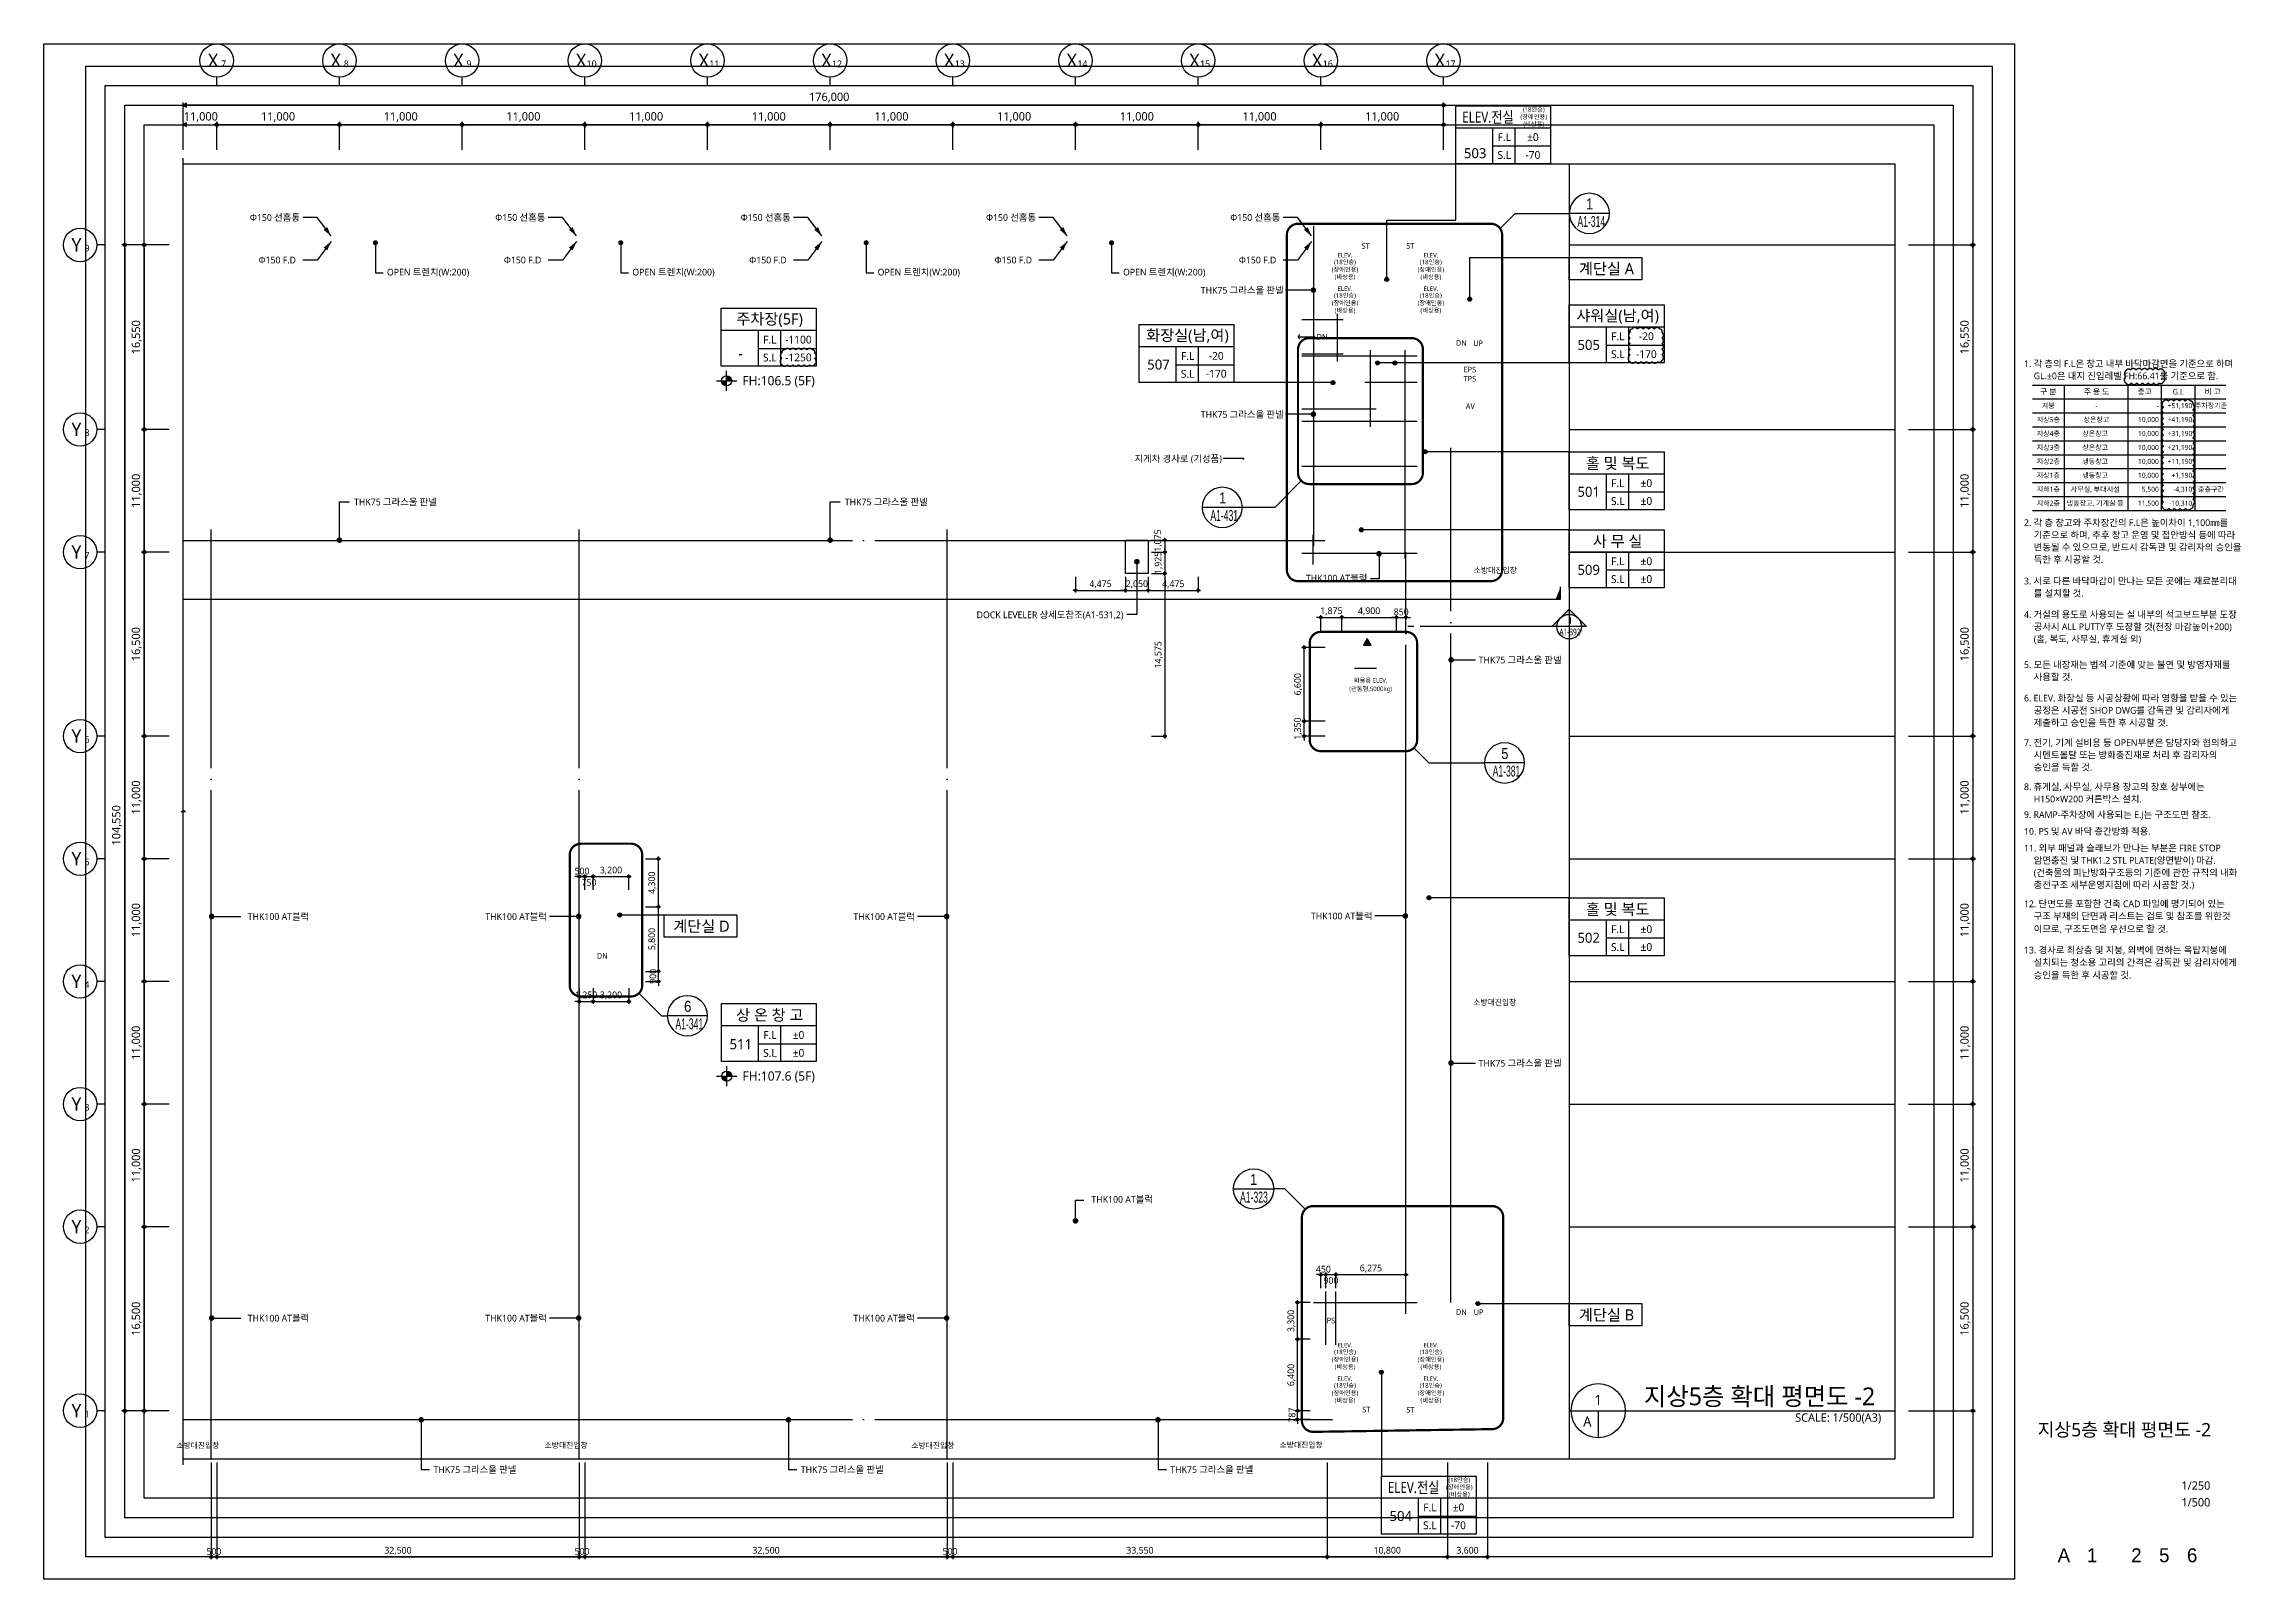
# Model space of a CAD drawing. Header units: millimetres. Extents: x 45782458 to 46215946, y 191740 to 1509539.
# Drawn here: x 46006272 to 46202835, y 335740 to 473440 of the extents above; entities that cross this region are included whole.
import ezdxf
from ezdxf.enums import TextEntityAlignment as Align

# ---------------------------------------------------------------- set-up
doc = ezdxf.new("R2010")
doc.units = ezdxf.units.MM
doc.header["$LTSCALE"] = 1000
doc.header["$MEASUREMENT"] = 0
doc.header["$PDSIZE"] = -10
for name, pattern in [('ACAD_ISO03W100', [30, 12, -18]), ('CEN', [62, 60, -1, 0, -1]), ('SYM$0$DASHDOT', [1, 0.5, -0.25, 0, -0.25])]:
    doc.linetypes.add(name, pattern=pattern)
doc.layers.get('0').update_dxf_attribs({"linetype": 'CONTINUOUS'})
doc.layers.get('Defpoints').update_dxf_attribs({"color": 171, "linetype": 'CONTINUOUS'})
for name, color, linetype in [('cen', 14, 'CONTINUOUS'), ('Center(AR)', 30, 'CEN'), ('DIM', 7, 'CONTINUOUS'), ('LED', 7, 'CONTINUOUS'), ('NDIM', 7, 'CONTINUOUS'), ('SYM', 7, 'CONTINUOUS'), ('SYM(AXIS)', 7, 'CONTINUOUS'), ('SYM(STAIR)', 251, 'CONTINUOUS'), ('SYMBOL', 7, 'CONTINUOUS'), ('TEXT', 3, 'CONTINUOUS'), ('TEXT(AXIS)', 2, 'CONTINUOUS'), ('TEXT(MIN)', 7, 'CONTINUOUS'), ('TEXT(노트)', 7, 'CONTINUOUS'), ('TEXT(실명)', 3, 'CONTINUOUS'), ('TEXT-TITLE', 6, 'CONTINUOUS'), ('TEXT-기입', 6, 'CONTINUOUS'), ('TITLE', 7, 'CONTINUOUS'), ('구간정리', 6, 'CONTINUOUS'), ('구간정리-TEXT', 3, 'CONTINUOUS')]:
    doc.layers.add(name, color=color, linetype=linetype)
doc.layers.add('VE변경사항적용-20220616', color=10, linetype='CONTINUOUS', plot=False)
doc.styles.add('CGS', font='cgse', dxfattribs={"bigfont": 'cgs'})
doc.styles.add('SYM$0$ARIAL', font='arial.ttf')
doc.styles.add('SYM$0$돋움', font='', dxfattribs={"width": 0.9})
doc.styles.add('TE', font='malgun_0.ttf')
doc.styles.add('궁서체', font='')
doc.styles.add('나눔바른고딕', font='NanumBarunGothic.ttf')
doc.styles.get('SYM$0$돋움').set_extended_font_data('Dotum')
doc.styles.get('궁서체').set_extended_font_data('GungsuhChe')
doc.dimstyles.new('BA', dxfattribs={"dimscale": 500, "dimtxt": 3, "dimasz": 1, "dimexe": 1, "dimexo": 5, "dimgap": 0.9, "dimtad": 1, "dimdec": 0, "dimdsep": 46, "dimlunit": 6, "dimtxsty": 'TE', "dimblk": 'DDD', "dimcen": 2.5, "dimclrd": 256, "dimclre": 256, "dimclrt": 3, "dimazin": 2, "dimtfac": 1, "dimtdec": 0, "dimtix": 1, "dimtmove": 2, "dimatfit": 3, "dimldrblk": 'DDD', "dimfxl": 1, "dimtolj": 1, "dimtzin": 0, "dimarcsym": 2})
doc.dimstyles.new('CPDIM1', dxfattribs={"dimtxt": 3, "dimasz": 2.5, "dimexe": 1.25, "dimexo": 5, "dimgap": 1.5, "dimtad": 1, "dimdec": 0, "dimzin": 1, "dimdsep": 46, "dimlunit": 6, "dimtxsty": '궁서체', "dimblk1": 'Z_DOT', "dimblk2": 'Z_DOT', "dimsah": 1, "dimcen": 2.5, "dimadec": 0, "dimazin": 0, "dimtfac": 1, "dimtdec": 0, "dimtix": 1, "dimtmove": 2, "dimatfit": 3, "dimldrblk": 'Z_DOT', "dimfxl": 1, "dimtolj": 1, "dimtzin": 1, "dimarcsym": 0})
doc.dimstyles.new('NDIM 1200', dxfattribs={"dimscale": 500, "dimtxt": 3, "dimasz": 1, "dimexe": 2, "dimexo": 2, "dimgap": 1, "dimtad": 1, "dimdec": 0, "dimdsep": 46, "dimtxsty": 'CGS', "dimblk": 'DOT0', "dimcen": 1, "dimdle": 8, "dimclrd": 2, "dimclre": 2, "dimclrt": 2, "dimadec": 0, "dimazin": 0, "dimtfac": 1, "dimtdec": 0, "dimtix": 1, "dimtmove": 2, "dimatfit": 3, "dimldrblk": 'DOT0', "dimfxl": 1, "dimtolj": 1, "dimtzin": 0, "dimlwd": -1, "dimlwe": -1, "dimarcsym": 0})

msp = doc.modelspace()

# ---------------------------------------------------------------- texts
at = {"layer": 'NDIM', "color": 3, "ltscale": 0.4, "char_height": 750, "attachment_point": 5, "style": 'TE'}
for s, insert in [('\\A1;176,000', (46076690.1, 468617.6)), ('\\A1;11,000', (46020347.4, 466867.6))]:
    msp.add_mtext(s, dxfattribs=dict(at, insert=insert))
at = {"layer": 'SYMBOL', "style": '나눔바른고딕'}
for s, p in [('FH:106.5 (5F)', (46068907, 442819.7)), ('FH:107.6 (5F)', (46068919.5, 380451.4))]:
    msp.add_text(s, height=825, dxfattribs=at).set_placement(p)
at = {"layer": 'TEXT', "style": '나눔바른고딕'}
for s, p in [('1', (46145634.8, 351821)), ('A', (46144665.1, 349881.6))]:
    msp.add_text(s, height=900, dxfattribs=at).set_placement(p, align=Align.MIDDLE)
msp.add_text('지상5층 확대 평면도 -2', height=1600, dxfattribs=at).set_placement((46149734.8, 351336.2))
msp.add_text('SCALE: 1/500(A3)', height=750, dxfattribs=at).set_placement((46171013.6, 350608.9), align=Align.TOP_RIGHT)
at = {"layer": 'TEXT(AXIS)', "style": '나눔바른고딕'}
for s, height, p in [('X', 1200, (46021443.2, 471950.1)), ('7', 600, (46022391.3, 471650.2)), ('X', 1200, (46032443.2, 471950.1)), ('8', 600, (46033391.3, 471650.2)), ('X', 1200, (46043443.2, 471950.1)), ('9', 600, (46044391.3, 471650.2)), ('X', 1200, (46054443.2, 471950.1)), ('10', 600, (46055391.3, 471650.2)), ('X', 1200, (46065443.2, 471950.1)), ('11', 600, (46066391.3, 471650.2)), ('X', 1200, (46076443.2, 471950.1)), ('12', 600, (46077391.3, 471650.2)), ('X', 1200, (46087443.2, 471950.1)), ('13', 600, (46088391.3, 471650.2)), ('X', 1200, (46098443.2, 471950.1)), ('14', 600, (46099391.3, 471650.2)), ('X', 1200, (46109443.2, 471950.1)), ('15', 600, (46110391.3, 471650.2)), ('X', 1200, (46120443.2, 471950.1)), ('16', 600, (46121391.3, 471650.2)), ('X', 1200, (46131443.2, 471950.1)), ('17', 600, (46132391.3, 471650.2)), ('Y', 1200, (46009193.2, 455411.3)), ('9', 600, (46010141.3, 455111.4)), ('Y', 1200, (46009193.2, 438861.3)), ('8', 600, (46010141.3, 438561.4)), ('Y', 1200, (46009193.2, 427861.3)), ('7', 600, (46010141.3, 427561.4)), ('Y', 1200, (46009193.2, 411361.3)), ('6', 600, (46010141.3, 411061.4)), ('Y', 1200, (46009193.2, 400361.3)), ('5', 600, (46010141.3, 400061.4)), ('Y', 1200, (46009193.2, 389361.3)), ('4', 600, (46010141.3, 389061.4)), ('Y', 1200, (46009193.2, 378361.3)), ('3', 600, (46010141.3, 378061.4)), ('Y', 1200, (46009193.2, 367361.3)), ('2', 600, (46010141.3, 367061.4)), ('Y', 1200, (46009193.2, 350861.3)), ('1', 600, (46010141.3, 350561.4))]:
    msp.add_text(s, height=height, dxfattribs=at).set_placement(p, align=Align.MIDDLE)
at = {"layer": 'TEXT(MIN)', "style": '나눔바른고딕'}
for s, p in [('(장애인용)', (46139855.8, 466699.4)), ('(18인승)', (46139855.8, 467349.4)), ('(비상용)', (46139855.8, 466049.4)), ('(장애인용)', (46133183.5, 343799.4)), ('(18인승)', (46133183.5, 344449.4)), ('(비상용)', (46133183.5, 343149.4))]:
    msp.add_text(s, height=400, dxfattribs=at).set_placement(p, align=Align.CENTER)
for s, p in [('Φ150 선홈통', (46029237.6, 457866.5)), ('Φ150 선홈통', (46051237.6, 457866.5)), ('Φ150 선홈통', (46073237.6, 457866.5)), ('Φ150 선홈통', (46095237.6, 457866.5)), ('Φ150 선홈통', (46117137.6, 457866.5)), ('THK75 그라스울 판넬', (46117433.7, 451343.9)), ('THK75 그라스울 판넬', (46117433.7, 440204.8)), ('지게차 경사로 (기성품)', (46111895.7, 436238.8)), ('THK75 그라스울 판넬', (46041518.9, 432352.4)), ('THK75 그라스울 판넬', (46085518.9, 432352.4)), ('THK100 AT블럭', (46124943.3, 425520.5)), ('DOCK LEVELER 상세도참조(A1-531,2)', (46103077, 422227.9)), ('THK75 그라스울 판넬', (46142352.7, 418180.3)), ('THK100 AT블럭', (46030071.5, 395163)), ('THK100 AT블럭', (46051374.1, 395163)), ('THK100 AT블럭', (46084374.1, 395163)), ('THK100 AT블럭', (46125399.1, 395213)), ('THK75 그라스울 판넬', (46142352.7, 382017.6)), ('THK100 AT블럭', (46105714.8, 369801.8)), ('THK100 AT블럭', (46030071.5, 359149.2)), ('THK100 AT블럭', (46051374.1, 359149.2)), ('THK100 AT블럭', (46084374.1, 359149.2)), ('THK75 그라스울 판넬', (46048643, 345572.3)), ('THK75 그라스울 판넬', (46081571.4, 345572.3)), ('THK75 그라스울 판넬', (46114704.2, 345572.3))]:
    msp.add_text(s, height=600, dxfattribs=at).set_placement(p, align=Align.MIDDLE_RIGHT)
for s, height, p in [('Φ150 F.D', 600, (46025518.6, 454048.6)), ('Φ150 F.D', 600, (46047518.6, 454048.6)), ('Φ150 F.D', 600, (46069518.6, 454048.6)), ('Φ150 F.D', 600, (46091518.6, 454048.6)), ('Φ150 F.D', 600, (46113418.6, 454048.6)), ('OPEN 트렌치(W:200)', 600, (46037033.7, 452964.1)), ('OPEN 트렌치(W:200)', 600, (46059033.7, 452964.1)), ('OPEN 트렌치(W:200)', 600, (46081033.7, 452964.1)), ('OPEN 트렌치(W:200)', 600, (46103033.7, 452964.1)), ('소방대진입창', 500, (46134479.5, 426225.4, 0)), ('소방대진입창', 500, (46134426.7, 387477.2, 0)), ('소방대진입창', 500, (46018149.2, 347729, 0)), ('소방대진입창', 500, (46051168.5, 347755.3, 0)), ('소방대진입창', 500, (46084052.5, 347729.1, 0)), ('소방대진입창', 500, (46117067.1, 347785, 0))]:
    msp.add_text(s, height=height, dxfattribs=at).set_placement(p, align=Align.MIDDLE_LEFT)
for s, p in [('ST', (46124788.7, 455302.7)), ('ST', (46128792.6, 455327.7)), ('DN', (46120874.2, 447160.6)), ('DN', (46133363.2, 446604.9)), ('UP', (46134864.8, 446586.3)), ('EPS', (46134130.9, 444222.8)), ('TPS', (46134130.9, 443407.4)), ('AV', (46134169.8, 440944.3)), ('DN', (46056344.3, 391635.9)), ('DN', (46133363.2, 359697.5)), ('UP', (46134913.2, 359690)), ('PS', (46121673, 358942.5)), ('ST', (46124846.2, 350953.3)), ('ST', (46128799.1, 350928.3))]:
    msp.add_text(s, height=500, dxfattribs=at).set_placement(p, align=Align.MIDDLE_CENTER)
at = {"layer": 'TEXT(노트)', "style": '나눔바른고딕'}
for s, p in [('(18인승)', (46122934.7, 453860.1)), ('ELEV.', (46122934.7, 454474.5)), ('(18인승)', (46130634.7, 453860.1)), ('ELEV.', (46130634.7, 454474.5)), ('(장애인용)', (46122934.7, 453188.1)), ('(비상용)', (46122934.7, 452527.1)), ('(장애인용)', (46130634.7, 453188.1)), ('(비상용)', (46130634.7, 452527.1)), ('(장애인용)', (46122934.7, 450188.1)), ('(18인승)', (46122934.7, 450860.1)), ('ELEV.', (46122934.7, 451474.5)), ('(장애인용)', (46130634.7, 450188.1)), ('(18인승)', (46130634.7, 450860.1)), ('ELEV.', (46130634.7, 451474.5)), ('(비상용)', (46122934.7, 449527.1)), ('(비상용)', (46130634.7, 449527.1)), ('(관통형,5000kg)', (46125236.1, 415561.8)), ('화물용 ELEV.', (46125236.1, 416365.2)), ('(18인승)', (46122934.7, 356110.1)), ('ELEV.', (46122934.7, 356724.5)), ('(18인승)', (46130634.7, 356110.1)), ('ELEV.', (46130634.7, 356724.5)), ('(장애인용)', (46122934.7, 355438.1)), ('(비상용)', (46122934.7, 354777.1)), ('ELEV.', (46122934.7, 353724.5)), ('(장애인용)', (46130634.7, 355438.1)), ('(비상용)', (46130634.7, 354777.1)), ('ELEV.', (46130634.7, 353724.5)), ('(장애인용)', (46122934.7, 352438.1)), ('(18인승)', (46122934.7, 353110.1)), ('(비상용)', (46122934.7, 351777.1)), ('(장애인용)', (46130634.7, 352438.1)), ('(18인승)', (46130634.7, 353110.1)), ('(비상용)', (46130634.7, 351777.1))]:
    msp.add_text(s, height=400, dxfattribs=at).set_placement(p, align=Align.MIDDLE)
at = {"layer": 'TEXT(노트)', "style": '나눔바른고딕', "width": 0.6}
msp.add_text('A1-392', height=600, dxfattribs=at).set_placement((46142157.2, 420395.3))
at = {"layer": 'TEXT(노트)', "style": '나눔바른고딕'}
msp.add_text('1', height=600, dxfattribs=at).set_placement((46142908.9, 421425.7))
at = {"layer": 'TEXT(실명)', "style": '나눔바른고딕', "width": 0.8}
for p in [(46135754.9, 466884.3), (46129082.5, 343984.3)]:
    msp.add_text('ELEV.전실', height=1000, dxfattribs=at).set_placement(p, align=Align.MIDDLE)
at = {"layer": 'TEXT(실명)', "style": '나눔바른고딕'}
for s, p in [('계단실 A', (46146379.9, 453280.1)), ('주차장(5F)', (46071347.5, 448720.5)), ('샤워실(남,여)', (46147379.9, 449020.5)), ('화장실(남,여)', (46108810, 447256)), ('홀 및 복도', (46147379.9, 435845.5)), ('사 무 실', (46147379.9, 428845.5)), ('홀 및 복도', (46147379.9, 395845.5)), ('계단실 D', (46065235, 394310.5)), ('상 온 창 고', (46071360, 386352.3)), ('계단실 B', (46146379.9, 359451.8))]:
    msp.add_text(s, height=1000, dxfattribs=at).set_placement(p, align=Align.MIDDLE)
at = {"layer": 'TEXT-TITLE', "style": '나눔바른고딕'}
msp.add_text('지상5층 확대 평면도 -2', height=1200, dxfattribs=at).set_placement((46192814.3, 348548), align=Align.CENTER)
at = {"layer": 'TEXT-기입', "style": '나눔바른고딕'}
for s, height, p in [('503', 900, (46134606.4, 463635.8)), ('±0', 700, (46139781.2, 465078)), ('-70', 700, (46139781.2, 463478)), ('-1100', 700, (46073925.9, 446914.2)), ('505', 900, (46144783.5, 446442.6)), ('-20', 700, (46149958.3, 447214.2)), ('-', 900, (46068751.1, 445675.8)), ('-1250', 700, (46073925.9, 445314.2)), ('507', 900, (46106213.6, 444678.2)), ('-20', 700, (46111388.4, 445449.8)), ('-170', 700, (46149958.3, 445614.2)), ('-170', 700, (46111388.4, 443849.8)), ('501', 900, (46144783.5, 433267.6)), ('±0', 700, (46149958.3, 434039.2)), ('±0', 700, (46149958.3, 432439.2)), ('509', 900, (46144783.5, 426267.6)), ('±0', 700, (46149958.3, 427039.2)), ('±0', 700, (46149958.3, 425439.2)), ('502', 900, (46144783.5, 393266.1)), ('±0', 700, (46149958.3, 394039.2)), ('±0', 700, (46149958.3, 392439.2)), ('511', 900, (46068763.6, 383716.4)), ('±0', 700, (46073938.4, 384546)), ('±0', 700, (46073938.4, 382946)), ('±0', 700, (46133108.9, 342178)), ('504', 900, (46127934, 341404.9)), ('-70', 700, (46133108.9, 340578))]:
    msp.add_text(s, height=height, dxfattribs=at).set_placement(p, align=Align.MIDDLE)
for s, p in [('1/250', (46197923.2, 343534.9)), ('1/500', (46197923.2, 342034.9))]:
    msp.add_text(s, height=750, dxfattribs=at).set_placement(p, align=Align.BOTTOM_LEFT)
at = {"layer": 'TEXT-기입', "style": 'CGS'}
for s, p in [('A', (46187391.7, 337884.9)), ('1', (46189923.1, 337884.9)), ('2', (46193891.7, 337884.9)), ('5', (46196391.7, 337884.9)), ('6', (46198891.7, 337884.9))]:
    msp.add_text(s, height=1250, dxfattribs=at).set_placement(p, align=Align.MIDDLE_CENTER)

# ---------------------------------------------------------------- blocks, each defined once
blk = doc.blocks.new('DDD')
at = {"layer": 'DIM', "color": 0}
for p, q in [((-1, 0), (1, 0)), ((0, -1), (0, 1))]:
    blk.add_line(p, q, dxfattribs=at)
for radius in [0.6, 0.3]:
    blk.add_circle((0, 0), radius, dxfattribs=at)
blk = doc.blocks.new('*D397')
at = {"layer": 'Defpoints', "color": 0, "ltscale": 0.4, "transparency": 16777216}
for p in [(46021772, 466190), (46021772, 462690), (46032772, 462690)]:
    blk.add_point(p, dxfattribs=at)
at = {"layer": 'NDIM', "lineweight": -2, "ltscale": 0.4, "transparency": 16777216}
for p, q in [((46021772, 463940), (46021772, 466440)), ((46032522, 466190), (46022022, 466190)), ((46032772, 463940), (46032772, 466440))]:
    blk.add_line(p, q, dxfattribs=at)
at = {"layer": 'NDIM', "lineweight": -2, "ltscale": 0.4, "transparency": 16777216, "xscale": 250, "yscale": 250, "zscale": 250, "rotation": 180}
blk.add_blockref('DDD', (46021772, 466190), dxfattribs=at)
at = {"layer": 'NDIM', "lineweight": -2, "ltscale": 0.4, "transparency": 16777216, "xscale": 250, "yscale": 250, "zscale": 250}
blk.add_blockref('DDD', (46032772, 466190), dxfattribs=at)
at = {"layer": 'NDIM', "color": 3, "ltscale": 0.4, "transparency": 16777216, "insert": (46027272, 466868), "char_height": 750, "attachment_point": 5, "style": 'TE'}
blk.add_mtext('\\A1;11,000', dxfattribs=at)
blk = doc.blocks.new('A$C2F20087E')
at = {"layer": 'SYM(AXIS)'}
blk.add_line((600, 0), (600, 300), dxfattribs=at)
blk.add_circle((600, 900), 600, dxfattribs=at)
blk = doc.blocks.new('*D398')
at = {"layer": 'Defpoints', "color": 0, "ltscale": 0.4, "transparency": 16777216}
for p in [(46032772, 466190), (46032772, 462690), (46043772, 462690)]:
    blk.add_point(p, dxfattribs=at)
at = {"layer": 'NDIM', "lineweight": -2, "ltscale": 0.4, "transparency": 16777216}
for p, q in [((46032772, 463940), (46032772, 466440)), ((46043522, 466190), (46033022, 466190)), ((46043772, 463940), (46043772, 466440))]:
    blk.add_line(p, q, dxfattribs=at)
at = {"layer": 'NDIM', "lineweight": -2, "ltscale": 0.4, "transparency": 16777216, "xscale": 250, "yscale": 250, "zscale": 250, "rotation": 180}
blk.add_blockref('DDD', (46032772, 466190), dxfattribs=at)
at = {"layer": 'NDIM', "lineweight": -2, "ltscale": 0.4, "transparency": 16777216, "xscale": 250, "yscale": 250, "zscale": 250}
blk.add_blockref('DDD', (46043772, 466190), dxfattribs=at)
at = {"layer": 'NDIM', "color": 3, "ltscale": 0.4, "transparency": 16777216, "insert": (46038272, 466868), "char_height": 750, "attachment_point": 5, "style": 'TE'}
blk.add_mtext('\\A1;11,000', dxfattribs=at)
blk = doc.blocks.new('*D399')
at = {"layer": 'Defpoints', "color": 0, "ltscale": 0.4, "transparency": 16777216}
for p in [(46043772, 466190), (46043772, 462690), (46054772, 462690)]:
    blk.add_point(p, dxfattribs=at)
at = {"layer": 'NDIM', "lineweight": -2, "ltscale": 0.4, "transparency": 16777216}
for p, q in [((46043772, 463940), (46043772, 466440)), ((46054522, 466190), (46044022, 466190)), ((46054772, 463940), (46054772, 466440))]:
    blk.add_line(p, q, dxfattribs=at)
at = {"layer": 'NDIM', "lineweight": -2, "ltscale": 0.4, "transparency": 16777216, "xscale": 250, "yscale": 250, "zscale": 250, "rotation": 180}
blk.add_blockref('DDD', (46043772, 466190), dxfattribs=at)
at = {"layer": 'NDIM', "lineweight": -2, "ltscale": 0.4, "transparency": 16777216, "xscale": 250, "yscale": 250, "zscale": 250}
blk.add_blockref('DDD', (46054772, 466190), dxfattribs=at)
at = {"layer": 'NDIM', "color": 3, "ltscale": 0.4, "transparency": 16777216, "insert": (46049272, 466868), "char_height": 750, "attachment_point": 5, "style": 'TE'}
blk.add_mtext('\\A1;11,000', dxfattribs=at)
blk = doc.blocks.new('*D400')
at = {"layer": 'Defpoints', "color": 0, "ltscale": 0.4, "transparency": 16777216}
for p in [(46054772, 466190), (46054772, 462690), (46065772, 462690)]:
    blk.add_point(p, dxfattribs=at)
at = {"layer": 'NDIM', "lineweight": -2, "ltscale": 0.4, "transparency": 16777216}
for p, q in [((46054772, 463940), (46054772, 466440)), ((46065522, 466190), (46055022, 466190)), ((46065772, 463940), (46065772, 466440))]:
    blk.add_line(p, q, dxfattribs=at)
at = {"layer": 'NDIM', "lineweight": -2, "ltscale": 0.4, "transparency": 16777216, "xscale": 250, "yscale": 250, "zscale": 250, "rotation": 180}
blk.add_blockref('DDD', (46054772, 466190), dxfattribs=at)
at = {"layer": 'NDIM', "lineweight": -2, "ltscale": 0.4, "transparency": 16777216, "xscale": 250, "yscale": 250, "zscale": 250}
blk.add_blockref('DDD', (46065772, 466190), dxfattribs=at)
at = {"layer": 'NDIM', "color": 3, "ltscale": 0.4, "transparency": 16777216, "insert": (46060272, 466868), "char_height": 750, "attachment_point": 5, "style": 'TE'}
blk.add_mtext('\\A1;11,000', dxfattribs=at)
blk = doc.blocks.new('*D401')
at = {"layer": 'Defpoints', "color": 0, "ltscale": 0.4, "transparency": 16777216}
for p in [(46065772, 466190), (46065772, 462690), (46076772, 462690)]:
    blk.add_point(p, dxfattribs=at)
at = {"layer": 'NDIM', "lineweight": -2, "ltscale": 0.4, "transparency": 16777216}
for p, q in [((46065772, 463940), (46065772, 466440)), ((46076522, 466190), (46066022, 466190)), ((46076772, 463940), (46076772, 466440))]:
    blk.add_line(p, q, dxfattribs=at)
at = {"layer": 'NDIM', "lineweight": -2, "ltscale": 0.4, "transparency": 16777216, "xscale": 250, "yscale": 250, "zscale": 250, "rotation": 180}
blk.add_blockref('DDD', (46065772, 466190), dxfattribs=at)
at = {"layer": 'NDIM', "lineweight": -2, "ltscale": 0.4, "transparency": 16777216, "xscale": 250, "yscale": 250, "zscale": 250}
blk.add_blockref('DDD', (46076772, 466190), dxfattribs=at)
at = {"layer": 'NDIM', "color": 3, "ltscale": 0.4, "transparency": 16777216, "insert": (46071272, 466868), "char_height": 750, "attachment_point": 5, "style": 'TE'}
blk.add_mtext('\\A1;11,000', dxfattribs=at)
blk = doc.blocks.new('*D402')
at = {"layer": 'Defpoints', "color": 0, "ltscale": 0.4, "transparency": 16777216}
for p in [(46076772, 466190), (46076772, 462690), (46087772, 462690)]:
    blk.add_point(p, dxfattribs=at)
at = {"layer": 'NDIM', "lineweight": -2, "ltscale": 0.4, "transparency": 16777216}
for p, q in [((46076772, 463940), (46076772, 466440)), ((46087522, 466190), (46077022, 466190)), ((46087772, 463940), (46087772, 466440))]:
    blk.add_line(p, q, dxfattribs=at)
at = {"layer": 'NDIM', "lineweight": -2, "ltscale": 0.4, "transparency": 16777216, "xscale": 250, "yscale": 250, "zscale": 250, "rotation": 180}
blk.add_blockref('DDD', (46076772, 466190), dxfattribs=at)
at = {"layer": 'NDIM', "lineweight": -2, "ltscale": 0.4, "transparency": 16777216, "xscale": 250, "yscale": 250, "zscale": 250}
blk.add_blockref('DDD', (46087772, 466190), dxfattribs=at)
at = {"layer": 'NDIM', "color": 3, "ltscale": 0.4, "transparency": 16777216, "insert": (46082272, 466868), "char_height": 750, "attachment_point": 5, "style": 'TE'}
blk.add_mtext('\\A1;11,000', dxfattribs=at)
blk = doc.blocks.new('*D403')
at = {"layer": 'Defpoints', "color": 0, "ltscale": 0.4, "transparency": 16777216}
for p in [(46087772, 466190), (46087772, 462690), (46098772, 462690)]:
    blk.add_point(p, dxfattribs=at)
at = {"layer": 'NDIM', "lineweight": -2, "ltscale": 0.4, "transparency": 16777216}
for p, q in [((46087772, 463940), (46087772, 466440)), ((46098522, 466190), (46088022, 466190)), ((46098772, 463940), (46098772, 466440))]:
    blk.add_line(p, q, dxfattribs=at)
at = {"layer": 'NDIM', "lineweight": -2, "ltscale": 0.4, "transparency": 16777216, "xscale": 250, "yscale": 250, "zscale": 250, "rotation": 180}
blk.add_blockref('DDD', (46087772, 466190), dxfattribs=at)
at = {"layer": 'NDIM', "lineweight": -2, "ltscale": 0.4, "transparency": 16777216, "xscale": 250, "yscale": 250, "zscale": 250}
blk.add_blockref('DDD', (46098772, 466190), dxfattribs=at)
at = {"layer": 'NDIM', "color": 3, "ltscale": 0.4, "transparency": 16777216, "insert": (46093272, 466868), "char_height": 750, "attachment_point": 5, "style": 'TE'}
blk.add_mtext('\\A1;11,000', dxfattribs=at)
blk = doc.blocks.new('*D404')
at = {"layer": 'Defpoints', "color": 0, "ltscale": 0.4, "transparency": 16777216}
for p in [(46098772, 466190), (46098772, 462690), (46109772, 462690)]:
    blk.add_point(p, dxfattribs=at)
at = {"layer": 'NDIM', "lineweight": -2, "ltscale": 0.4, "transparency": 16777216}
for p, q in [((46098772, 463940), (46098772, 466440)), ((46109522, 466190), (46099022, 466190)), ((46109772, 463940), (46109772, 466440))]:
    blk.add_line(p, q, dxfattribs=at)
at = {"layer": 'NDIM', "lineweight": -2, "ltscale": 0.4, "transparency": 16777216, "xscale": 250, "yscale": 250, "zscale": 250, "rotation": 180}
blk.add_blockref('DDD', (46098772, 466190), dxfattribs=at)
at = {"layer": 'NDIM', "lineweight": -2, "ltscale": 0.4, "transparency": 16777216, "xscale": 250, "yscale": 250, "zscale": 250}
blk.add_blockref('DDD', (46109772, 466190), dxfattribs=at)
at = {"layer": 'NDIM', "color": 3, "ltscale": 0.4, "transparency": 16777216, "insert": (46104272, 466868), "char_height": 750, "attachment_point": 5, "style": 'TE'}
blk.add_mtext('\\A1;11,000', dxfattribs=at)
blk = doc.blocks.new('*D405')
at = {"layer": 'Defpoints', "color": 0, "ltscale": 0.4, "transparency": 16777216}
for p in [(46109772, 466190), (46109772, 462690), (46120772, 462690)]:
    blk.add_point(p, dxfattribs=at)
at = {"layer": 'NDIM', "lineweight": -2, "ltscale": 0.4, "transparency": 16777216}
for p, q in [((46109772, 463940), (46109772, 466440)), ((46120522, 466190), (46110022, 466190)), ((46120772, 463940), (46120772, 466440))]:
    blk.add_line(p, q, dxfattribs=at)
at = {"layer": 'NDIM', "lineweight": -2, "ltscale": 0.4, "transparency": 16777216, "xscale": 250, "yscale": 250, "zscale": 250, "rotation": 180}
blk.add_blockref('DDD', (46109772, 466190), dxfattribs=at)
at = {"layer": 'NDIM', "lineweight": -2, "ltscale": 0.4, "transparency": 16777216, "xscale": 250, "yscale": 250, "zscale": 250}
blk.add_blockref('DDD', (46120772, 466190), dxfattribs=at)
at = {"layer": 'NDIM', "color": 3, "ltscale": 0.4, "transparency": 16777216, "insert": (46115272, 466868), "char_height": 750, "attachment_point": 5, "style": 'TE'}
blk.add_mtext('\\A1;11,000', dxfattribs=at)
blk = doc.blocks.new('*D406')
at = {"layer": 'Defpoints', "color": 0, "ltscale": 0.4, "transparency": 16777216}
for p in [(46120772, 466190), (46120772, 462690), (46131772, 462690)]:
    blk.add_point(p, dxfattribs=at)
at = {"layer": 'NDIM', "lineweight": -2, "ltscale": 0.4, "transparency": 16777216}
for p, q in [((46120772, 463940), (46120772, 466440)), ((46131522, 466190), (46121022, 466190)), ((46131772, 463940), (46131772, 466440))]:
    blk.add_line(p, q, dxfattribs=at)
at = {"layer": 'NDIM', "lineweight": -2, "ltscale": 0.4, "transparency": 16777216, "xscale": 250, "yscale": 250, "zscale": 250, "rotation": 180}
blk.add_blockref('DDD', (46120772, 466190), dxfattribs=at)
at = {"layer": 'NDIM', "lineweight": -2, "ltscale": 0.4, "transparency": 16777216, "xscale": 250, "yscale": 250, "zscale": 250}
blk.add_blockref('DDD', (46131772, 466190), dxfattribs=at)
at = {"layer": 'NDIM', "color": 3, "ltscale": 0.4, "transparency": 16777216, "insert": (46126272, 466868), "char_height": 750, "attachment_point": 5, "style": 'TE'}
blk.add_mtext('\\A1;11,000', dxfattribs=at)
blk = doc.blocks.new('*D407')
at = {"layer": 'Defpoints', "color": 0, "ltscale": 0.4, "transparency": 16777216}
for p in [(46018772, 367351), (46015272, 350851), (46018772, 350851)]:
    blk.add_point(p, dxfattribs=at)
at = {"layer": 'NDIM', "lineweight": -2, "ltscale": 0.4, "transparency": 16777216}
for p, q in [((46017522, 367351), (46015022, 367351)), ((46015272, 367101), (46015272, 351101)), ((46017522, 350851), (46015022, 350851))]:
    blk.add_line(p, q, dxfattribs=at)
at = {"layer": 'NDIM', "lineweight": -2, "ltscale": 0.4, "transparency": 16777216, "xscale": 250, "yscale": 250, "zscale": 250}
for p, rotation in [((46015272, 367351), 90), ((46015272, 350851), 270)]:
    blk.add_blockref('DDD', p, dxfattribs=dict(at, rotation=rotation))
at = {"layer": 'NDIM', "color": 3, "ltscale": 0.4, "transparency": 16777216, "insert": (46014595, 359101), "char_height": 750, "attachment_point": 5, "rotation": 90, "style": 'TE'}
blk.add_mtext('\\A1;16,500', dxfattribs=at)
blk = doc.blocks.new('*D408')
at = {"layer": 'Defpoints', "color": 0, "ltscale": 0.4, "transparency": 16777216}
for p in [(46018772, 378351), (46015272, 367351), (46018772, 367351)]:
    blk.add_point(p, dxfattribs=at)
at = {"layer": 'NDIM', "lineweight": -2, "ltscale": 0.4, "transparency": 16777216}
for p, q in [((46017522, 378351), (46015022, 378351)), ((46015272, 378101), (46015272, 367601)), ((46017522, 367351), (46015022, 367351))]:
    blk.add_line(p, q, dxfattribs=at)
at = {"layer": 'NDIM', "lineweight": -2, "ltscale": 0.4, "transparency": 16777216, "xscale": 250, "yscale": 250, "zscale": 250}
for p, rotation in [((46015272, 378351), 90), ((46015272, 367351), 270)]:
    blk.add_blockref('DDD', p, dxfattribs=dict(at, rotation=rotation))
at = {"layer": 'NDIM', "color": 3, "ltscale": 0.4, "transparency": 16777216, "insert": (46014595, 372851), "char_height": 750, "attachment_point": 5, "rotation": 90, "style": 'TE'}
blk.add_mtext('\\A1;11,000', dxfattribs=at)
blk = doc.blocks.new('*D409')
at = {"layer": 'Defpoints', "color": 0, "ltscale": 0.4, "transparency": 16777216}
for p in [(46018772, 389351), (46015272, 378351), (46018772, 378351)]:
    blk.add_point(p, dxfattribs=at)
at = {"layer": 'NDIM', "lineweight": -2, "ltscale": 0.4, "transparency": 16777216}
for p, q in [((46017522, 389351), (46015022, 389351)), ((46015272, 389101), (46015272, 378601)), ((46017522, 378351), (46015022, 378351))]:
    blk.add_line(p, q, dxfattribs=at)
at = {"layer": 'NDIM', "lineweight": -2, "ltscale": 0.4, "transparency": 16777216, "xscale": 250, "yscale": 250, "zscale": 250}
for p, rotation in [((46015272, 389351), 90), ((46015272, 378351), 270)]:
    blk.add_blockref('DDD', p, dxfattribs=dict(at, rotation=rotation))
at = {"layer": 'NDIM', "color": 3, "ltscale": 0.4, "transparency": 16777216, "insert": (46014595, 383851), "char_height": 750, "attachment_point": 5, "rotation": 90, "style": 'TE'}
blk.add_mtext('\\A1;11,000', dxfattribs=at)
blk = doc.blocks.new('*D410')
at = {"layer": 'Defpoints', "color": 0, "ltscale": 0.4, "transparency": 16777216}
for p in [(46018772, 400351), (46015272, 389351), (46018772, 389351)]:
    blk.add_point(p, dxfattribs=at)
at = {"layer": 'NDIM', "lineweight": -2, "ltscale": 0.4, "transparency": 16777216}
for p, q in [((46017522, 400351), (46015022, 400351)), ((46015272, 400101), (46015272, 389601)), ((46017522, 389351), (46015022, 389351))]:
    blk.add_line(p, q, dxfattribs=at)
at = {"layer": 'NDIM', "lineweight": -2, "ltscale": 0.4, "transparency": 16777216, "xscale": 250, "yscale": 250, "zscale": 250}
for p, rotation in [((46015272, 400351), 90), ((46015272, 389351), 270)]:
    blk.add_blockref('DDD', p, dxfattribs=dict(at, rotation=rotation))
at = {"layer": 'NDIM', "color": 3, "ltscale": 0.4, "transparency": 16777216, "insert": (46014595, 394851), "char_height": 750, "attachment_point": 5, "rotation": 90, "style": 'TE'}
blk.add_mtext('\\A1;11,000', dxfattribs=at)
blk = doc.blocks.new('*D411')
at = {"layer": 'Defpoints', "color": 0, "ltscale": 0.4, "transparency": 16777216}
for p in [(46018772, 411351), (46015272, 400351), (46018772, 400351)]:
    blk.add_point(p, dxfattribs=at)
at = {"layer": 'NDIM', "lineweight": -2, "ltscale": 0.4, "transparency": 16777216}
for p, q in [((46017522, 411351), (46015022, 411351)), ((46015272, 411101), (46015272, 400601)), ((46017522, 400351), (46015022, 400351))]:
    blk.add_line(p, q, dxfattribs=at)
at = {"layer": 'NDIM', "lineweight": -2, "ltscale": 0.4, "transparency": 16777216, "xscale": 250, "yscale": 250, "zscale": 250}
for p, rotation in [((46015272, 411351), 90), ((46015272, 400351), 270)]:
    blk.add_blockref('DDD', p, dxfattribs=dict(at, rotation=rotation))
at = {"layer": 'NDIM', "color": 3, "ltscale": 0.4, "transparency": 16777216, "insert": (46014595, 405851), "char_height": 750, "attachment_point": 5, "rotation": 90, "style": 'TE'}
blk.add_mtext('\\A1;11,000', dxfattribs=at)
blk = doc.blocks.new('*D412')
at = {"layer": 'Defpoints', "color": 0, "ltscale": 0.4, "transparency": 16777216}
for p in [(46018772, 427851), (46015272, 411351), (46018772, 411351)]:
    blk.add_point(p, dxfattribs=at)
at = {"layer": 'NDIM', "lineweight": -2, "ltscale": 0.4, "transparency": 16777216}
for p, q in [((46017522, 427851), (46015022, 427851)), ((46015272, 427601), (46015272, 411601)), ((46017522, 411351), (46015022, 411351))]:
    blk.add_line(p, q, dxfattribs=at)
at = {"layer": 'NDIM', "lineweight": -2, "ltscale": 0.4, "transparency": 16777216, "xscale": 250, "yscale": 250, "zscale": 250}
for p, rotation in [((46015272, 427851), 90), ((46015272, 411351), 270)]:
    blk.add_blockref('DDD', p, dxfattribs=dict(at, rotation=rotation))
at = {"layer": 'NDIM', "color": 3, "ltscale": 0.4, "transparency": 16777216, "insert": (46014595, 419601), "char_height": 750, "attachment_point": 5, "rotation": 90, "style": 'TE'}
blk.add_mtext('\\A1;16,500', dxfattribs=at)
blk = doc.blocks.new('*D413')
at = {"layer": 'Defpoints', "color": 0, "ltscale": 0.4, "transparency": 16777216}
for p in [(46018772, 438851), (46015272, 427851), (46018772, 427851)]:
    blk.add_point(p, dxfattribs=at)
at = {"layer": 'NDIM', "lineweight": -2, "ltscale": 0.4, "transparency": 16777216}
for p, q in [((46017522, 438851), (46015022, 438851)), ((46015272, 438601), (46015272, 428101)), ((46017522, 427851), (46015022, 427851))]:
    blk.add_line(p, q, dxfattribs=at)
at = {"layer": 'NDIM', "lineweight": -2, "ltscale": 0.4, "transparency": 16777216, "xscale": 250, "yscale": 250, "zscale": 250}
for p, rotation in [((46015272, 438851), 90), ((46015272, 427851), 270)]:
    blk.add_blockref('DDD', p, dxfattribs=dict(at, rotation=rotation))
at = {"layer": 'NDIM', "color": 3, "ltscale": 0.4, "transparency": 16777216, "insert": (46014595, 433351), "char_height": 750, "attachment_point": 5, "rotation": 90, "style": 'TE'}
blk.add_mtext('\\A1;11,000', dxfattribs=at)
blk = doc.blocks.new('*D414')
at = {"layer": 'Defpoints', "color": 0, "ltscale": 0.4, "transparency": 16777216}
for p in [(46018772, 455401), (46015272, 438851), (46018772, 438851)]:
    blk.add_point(p, dxfattribs=at)
at = {"layer": 'NDIM', "lineweight": -2, "ltscale": 0.4, "transparency": 16777216}
for p, q in [((46017522, 455401), (46015022, 455401)), ((46015272, 455151), (46015272, 439101)), ((46017522, 438851), (46015022, 438851))]:
    blk.add_line(p, q, dxfattribs=at)
at = {"layer": 'NDIM', "lineweight": -2, "ltscale": 0.4, "transparency": 16777216, "xscale": 250, "yscale": 250, "zscale": 250}
for p, rotation in [((46015272, 455401), 90), ((46015272, 438851), 270)]:
    blk.add_blockref('DDD', p, dxfattribs=dict(at, rotation=rotation))
at = {"layer": 'NDIM', "color": 3, "ltscale": 0.4, "transparency": 16777216, "insert": (46014595, 447126), "char_height": 750, "attachment_point": 5, "rotation": 90, "style": 'TE'}
blk.add_mtext('\\A1;16,550', dxfattribs=at)
blk = doc.blocks.new('*D415')
at = {"layer": 'Defpoints', "color": 0, "ltscale": 0.4, "transparency": 16777216}
for p in [(46018772, 455401), (46013522, 350851), (46018772, 350851)]:
    blk.add_point(p, dxfattribs=at)
at = {"layer": 'NDIM', "lineweight": -2, "ltscale": 0.4, "transparency": 16777216}
for p, q in [((46017522, 455401), (46013272, 455401)), ((46013522, 455151), (46013522, 351101)), ((46017522, 350851), (46013272, 350851))]:
    blk.add_line(p, q, dxfattribs=at)
at = {"layer": 'NDIM', "lineweight": -2, "ltscale": 0.4, "transparency": 16777216, "xscale": 250, "yscale": 250, "zscale": 250}
for p, rotation in [((46013522, 455401), 90), ((46013522, 350851), 270)]:
    blk.add_blockref('DDD', p, dxfattribs=dict(at, rotation=rotation))
at = {"layer": 'NDIM', "color": 3, "ltscale": 0.4, "transparency": 16777216, "insert": (46012828, 403351), "char_height": 750, "attachment_point": 5, "rotation": 90, "style": 'TE'}
blk.add_mtext('\\A1;104,550', dxfattribs=at)
blk = doc.blocks.new('*D613')
at = {"layer": 'Defpoints', "color": 0, "ltscale": 0.4, "transparency": 16777216}
for p in [(46172222, 367351), (46172222, 350851), (46179222, 350851)]:
    blk.add_point(p, dxfattribs=at)
at = {"layer": 'NDIM', "lineweight": -2, "ltscale": 0.4, "transparency": 16777216}
for p, q in [((46173472, 367351), (46179472, 367351)), ((46179222, 367101), (46179222, 351101)), ((46173472, 350851), (46179472, 350851))]:
    blk.add_line(p, q, dxfattribs=at)
at = {"layer": 'NDIM', "lineweight": -2, "ltscale": 0.4, "transparency": 16777216, "xscale": 250, "yscale": 250, "zscale": 250}
for p, rotation in [((46179222, 367351), 90), ((46179222, 350851), 270)]:
    blk.add_blockref('DDD', p, dxfattribs=dict(at, rotation=rotation))
at = {"layer": 'NDIM', "color": 3, "ltscale": 0.4, "transparency": 16777216, "insert": (46178545, 359101), "char_height": 750, "attachment_point": 5, "rotation": 90, "style": 'TE'}
blk.add_mtext('\\A1;16,500', dxfattribs=at)
blk = doc.blocks.new('*D614')
at = {"layer": 'Defpoints', "color": 0, "ltscale": 0.4, "transparency": 16777216}
for p in [(46172222, 378351), (46172222, 367351), (46179222, 367351)]:
    blk.add_point(p, dxfattribs=at)
at = {"layer": 'NDIM', "lineweight": -2, "ltscale": 0.4, "transparency": 16777216}
for p, q in [((46173472, 378351), (46179472, 378351)), ((46179222, 378101), (46179222, 367601)), ((46173472, 367351), (46179472, 367351))]:
    blk.add_line(p, q, dxfattribs=at)
at = {"layer": 'NDIM', "lineweight": -2, "ltscale": 0.4, "transparency": 16777216, "xscale": 250, "yscale": 250, "zscale": 250}
for p, rotation in [((46179222, 378351), 90), ((46179222, 367351), 270)]:
    blk.add_blockref('DDD', p, dxfattribs=dict(at, rotation=rotation))
at = {"layer": 'NDIM', "color": 3, "ltscale": 0.4, "transparency": 16777216, "insert": (46178545, 372851), "char_height": 750, "attachment_point": 5, "rotation": 90, "style": 'TE'}
blk.add_mtext('\\A1;11,000', dxfattribs=at)
blk = doc.blocks.new('*D615')
at = {"layer": 'Defpoints', "color": 0, "ltscale": 0.4, "transparency": 16777216}
for p in [(46172222, 389351), (46172222, 378351), (46179222, 378351)]:
    blk.add_point(p, dxfattribs=at)
at = {"layer": 'NDIM', "lineweight": -2, "ltscale": 0.4, "transparency": 16777216}
for p, q in [((46173472, 389351), (46179472, 389351)), ((46179222, 389101), (46179222, 378601)), ((46173472, 378351), (46179472, 378351))]:
    blk.add_line(p, q, dxfattribs=at)
at = {"layer": 'NDIM', "lineweight": -2, "ltscale": 0.4, "transparency": 16777216, "xscale": 250, "yscale": 250, "zscale": 250}
for p, rotation in [((46179222, 389351), 90), ((46179222, 378351), 270)]:
    blk.add_blockref('DDD', p, dxfattribs=dict(at, rotation=rotation))
at = {"layer": 'NDIM', "color": 3, "ltscale": 0.4, "transparency": 16777216, "insert": (46178545, 383851), "char_height": 750, "attachment_point": 5, "rotation": 90, "style": 'TE'}
blk.add_mtext('\\A1;11,000', dxfattribs=at)
blk = doc.blocks.new('*D616')
at = {"layer": 'Defpoints', "color": 0, "ltscale": 0.4, "transparency": 16777216}
for p in [(46172222, 400351), (46172222, 389351), (46179222, 389351)]:
    blk.add_point(p, dxfattribs=at)
at = {"layer": 'NDIM', "lineweight": -2, "ltscale": 0.4, "transparency": 16777216}
for p, q in [((46173472, 400351), (46179472, 400351)), ((46179222, 400101), (46179222, 389601)), ((46173472, 389351), (46179472, 389351))]:
    blk.add_line(p, q, dxfattribs=at)
at = {"layer": 'NDIM', "lineweight": -2, "ltscale": 0.4, "transparency": 16777216, "xscale": 250, "yscale": 250, "zscale": 250}
for p, rotation in [((46179222, 400351), 90), ((46179222, 389351), 270)]:
    blk.add_blockref('DDD', p, dxfattribs=dict(at, rotation=rotation))
at = {"layer": 'NDIM', "color": 3, "ltscale": 0.4, "transparency": 16777216, "insert": (46178545, 394851), "char_height": 750, "attachment_point": 5, "rotation": 90, "style": 'TE'}
blk.add_mtext('\\A1;11,000', dxfattribs=at)
blk = doc.blocks.new('*D617')
at = {"layer": 'Defpoints', "color": 0, "ltscale": 0.4, "transparency": 16777216}
for p in [(46172222, 411351), (46172222, 400351), (46179222, 400351)]:
    blk.add_point(p, dxfattribs=at)
at = {"layer": 'NDIM', "lineweight": -2, "ltscale": 0.4, "transparency": 16777216}
for p, q in [((46173472, 411351), (46179472, 411351)), ((46179222, 411101), (46179222, 400601)), ((46173472, 400351), (46179472, 400351))]:
    blk.add_line(p, q, dxfattribs=at)
at = {"layer": 'NDIM', "lineweight": -2, "ltscale": 0.4, "transparency": 16777216, "xscale": 250, "yscale": 250, "zscale": 250}
for p, rotation in [((46179222, 411351), 90), ((46179222, 400351), 270)]:
    blk.add_blockref('DDD', p, dxfattribs=dict(at, rotation=rotation))
at = {"layer": 'NDIM', "color": 3, "ltscale": 0.4, "transparency": 16777216, "insert": (46178545, 405851), "char_height": 750, "attachment_point": 5, "rotation": 90, "style": 'TE'}
blk.add_mtext('\\A1;11,000', dxfattribs=at)
blk = doc.blocks.new('*D618')
at = {"layer": 'Defpoints', "color": 0, "ltscale": 0.4, "transparency": 16777216}
for p in [(46172222, 427851), (46172222, 411351), (46179222, 411351)]:
    blk.add_point(p, dxfattribs=at)
at = {"layer": 'NDIM', "lineweight": -2, "ltscale": 0.4, "transparency": 16777216}
for p, q in [((46173472, 427851), (46179472, 427851)), ((46179222, 427601), (46179222, 411601)), ((46173472, 411351), (46179472, 411351))]:
    blk.add_line(p, q, dxfattribs=at)
at = {"layer": 'NDIM', "lineweight": -2, "ltscale": 0.4, "transparency": 16777216, "xscale": 250, "yscale": 250, "zscale": 250}
for p, rotation in [((46179222, 427851), 90), ((46179222, 411351), 270)]:
    blk.add_blockref('DDD', p, dxfattribs=dict(at, rotation=rotation))
at = {"layer": 'NDIM', "color": 3, "ltscale": 0.4, "transparency": 16777216, "insert": (46178545, 419601), "char_height": 750, "attachment_point": 5, "rotation": 90, "style": 'TE'}
blk.add_mtext('\\A1;16,500', dxfattribs=at)
blk = doc.blocks.new('*D619')
at = {"layer": 'Defpoints', "color": 0, "ltscale": 0.4, "transparency": 16777216}
for p in [(46172222, 438851), (46172222, 427851), (46179222, 427851)]:
    blk.add_point(p, dxfattribs=at)
at = {"layer": 'NDIM', "lineweight": -2, "ltscale": 0.4, "transparency": 16777216}
for p, q in [((46173472, 438851), (46179472, 438851)), ((46179222, 438601), (46179222, 428101)), ((46173472, 427851), (46179472, 427851))]:
    blk.add_line(p, q, dxfattribs=at)
at = {"layer": 'NDIM', "lineweight": -2, "ltscale": 0.4, "transparency": 16777216, "xscale": 250, "yscale": 250, "zscale": 250}
for p, rotation in [((46179222, 438851), 90), ((46179222, 427851), 270)]:
    blk.add_blockref('DDD', p, dxfattribs=dict(at, rotation=rotation))
at = {"layer": 'NDIM', "color": 3, "ltscale": 0.4, "transparency": 16777216, "insert": (46178545, 433351), "char_height": 750, "attachment_point": 5, "rotation": 90, "style": 'TE'}
blk.add_mtext('\\A1;11,000', dxfattribs=at)
blk = doc.blocks.new('*D620')
at = {"layer": 'Defpoints', "color": 0, "ltscale": 0.4, "transparency": 16777216}
for p in [(46172222, 455401), (46172222, 438851), (46179222, 438851)]:
    blk.add_point(p, dxfattribs=at)
at = {"layer": 'NDIM', "lineweight": -2, "ltscale": 0.4, "transparency": 16777216}
for p, q in [((46173472, 455401), (46179472, 455401)), ((46179222, 455151), (46179222, 439101)), ((46173472, 438851), (46179472, 438851))]:
    blk.add_line(p, q, dxfattribs=at)
at = {"layer": 'NDIM', "lineweight": -2, "ltscale": 0.4, "transparency": 16777216, "xscale": 250, "yscale": 250, "zscale": 250}
for p, rotation in [((46179222, 455401), 90), ((46179222, 438851), 270)]:
    blk.add_blockref('DDD', p, dxfattribs=dict(at, rotation=rotation))
at = {"layer": 'NDIM', "color": 3, "ltscale": 0.4, "transparency": 16777216, "insert": (46178545, 447126), "char_height": 750, "attachment_point": 5, "rotation": 90, "style": 'TE'}
blk.add_mtext('\\A1;16,550', dxfattribs=at)
blk = doc.blocks.new('A$C04b5f2bb')
at = {"layer": 'SYM', "ltscale": 10000}
h = blk.add_hatch(color=256, dxfattribs=at)
h.dxf.hatch_style = 1
h.paths.add_polyline_path([(2000, 0), (0, 0), (1000, 1732)])
blk.add_lwpolyline([(2000, 0), (0, 0), (1000, 1732), (2000, 0)], dxfattribs=at)
blk = doc.blocks.new('A$C31C7260E')
at = {"layer": 'TITLE'}
for points in [[(0, 0), (0, 4000), (13000, 4000), (13000, 0)], [(13000, 0), (0, 0)]]:
    blk.add_lwpolyline(points, dxfattribs=at)
blk = doc.blocks.new('A$C51E23882')
at = {"layer": 'TITLE'}
blk.add_lwpolyline([(8500, 0), (0, 0), (0, 5200), (8500, 5200)], close=True, dxfattribs=at)
for points in [[(8500, 3200), (0, 3200)], [(3300, 3200), (3300, 0)], [(5300, 3200), (5300, 0)], [(3300, 1600), (8500, 1600)]]:
    blk.add_lwpolyline(points, dxfattribs=at)
at = {"layer": 'TITLE', "style": '나눔바른고딕'}
for s, p in [('F.L', (4352, 2378)), ('S.L', (4352, 778))]:
    blk.add_text(s, height=700, dxfattribs=at).set_placement(p, align=Align.MIDDLE)
blk = doc.blocks.new('level')
at = {"layer": 'SYMBOL'}
for p, q in [((-4320, 0), (4320, 0)), ((0, 4320), (0, -4320))]:
    blk.add_line(p, q, dxfattribs=at)
blk.add_circle((0, 0), 2160, dxfattribs=at)
for points in [[(-2160, 0), (0, 2160), (-2127, 381), (-376, 2126)], [(-2127, 381), (-376, 2126), (-2030, 748), (-738, 2029)], [(-2030, 748), (-738, 2029), (-1859, 1104), (-1089, 1863)], [(-1859, 1104), (-1089, 1863), (-1659, 1388), (-1386, 1658)], [(0, -2160), (2160, 0), (381, -2127), (2126, -376)], [(381, -2127), (2126, -376), (748, -2030), (2029, -738)], [(748, -2030), (2029, -738), (1104, -1859), (1863, -1089)], [(1104, -1859), (1863, -1089), (1388, -1659), (1658, -1386)]]:
    blk.add_solid(points, dxfattribs=at)
at = {"layer": 'SYMBOL', "linetype": 'Continuous'}
for points in [[(0, 2160), (-2160, 0), (0, 0)], [(2160, 0), (0, 0), (0, -2160)]]:
    blk.add_solid(points, dxfattribs=at)
blk = doc.blocks.new('*D904')
at = {"layer": 'Defpoints', "color": 0, "ltscale": 0.4, "transparency": 16777216}
for p in [(46021772, 346490), (46054272, 346490), (46054272, 337740)]:
    blk.add_point(p, dxfattribs=at)
at = {"layer": 'NDIM', "lineweight": -2, "ltscale": 0.4, "transparency": 16777216}
for p, q in [((46021772, 346190), (46021772, 337540)), ((46054272, 346190), (46054272, 337540)), ((46021972, 337740), (46054072, 337740))]:
    blk.add_line(p, q, dxfattribs=at)
at = {"layer": 'NDIM', "lineweight": -2, "ltscale": 0.4, "transparency": 16777216, "xscale": 200, "yscale": 200, "zscale": 200, "rotation": 180}
blk.add_blockref('DDD', (46021772, 337740), dxfattribs=at)
at = {"layer": 'NDIM', "lineweight": -2, "ltscale": 0.4, "transparency": 16777216, "xscale": 200, "yscale": 200, "zscale": 200}
blk.add_blockref('DDD', (46054272, 337740), dxfattribs=at)
at = {"layer": 'NDIM', "color": 3, "ltscale": 0.4, "transparency": 16777216, "insert": (46038022, 338280), "char_height": 600, "attachment_point": 5, "style": 'TE'}
blk.add_mtext('\\A1;32,500', dxfattribs=at)
blk = doc.blocks.new('*D905')
at = {"layer": 'Defpoints', "color": 0, "ltscale": 0.4, "transparency": 16777216}
for p in [(46021272, 346490), (46021772, 346490), (46021772, 337740)]:
    blk.add_point(p, dxfattribs=at)
at = {"layer": 'NDIM', "lineweight": -2, "ltscale": 0.4, "transparency": 16777216}
for p, q in [((46021272, 346190), (46021272, 337540)), ((46021772, 346190), (46021772, 337540)), ((46021072, 337740), (46020872, 337740)), ((46021272, 337740), (46021772, 337740)), ((46021972, 337740), (46022172, 337740))]:
    blk.add_line(p, q, dxfattribs=at)
at = {"layer": 'NDIM', "lineweight": -2, "ltscale": 0.4, "transparency": 16777216, "xscale": 200, "yscale": 200, "zscale": 200}
blk.add_blockref('DDD', (46021272, 337740), dxfattribs=at)
at = {"layer": 'NDIM', "lineweight": -2, "ltscale": 0.4, "transparency": 16777216, "xscale": 200, "yscale": 200, "zscale": 200, "rotation": 180}
blk.add_blockref('DDD', (46021772, 337740), dxfattribs=at)
at = {"layer": 'NDIM', "color": 3, "ltscale": 0.4, "transparency": 16777216, "insert": (46021522, 338230), "char_height": 600, "attachment_point": 5, "style": 'TE'}
blk.add_mtext('\\A1;500', dxfattribs=at)
blk = doc.blocks.new('*D906')
at = {"layer": 'Defpoints', "color": 0, "ltscale": 0.4, "transparency": 16777216}
for p in [(46054772, 346490), (46087272, 346490), (46087272, 337740)]:
    blk.add_point(p, dxfattribs=at)
at = {"layer": 'NDIM', "lineweight": -2, "ltscale": 0.4, "transparency": 16777216}
for p, q in [((46054772, 346190), (46054772, 337540)), ((46087272, 346190), (46087272, 337540)), ((46054972, 337740), (46087072, 337740))]:
    blk.add_line(p, q, dxfattribs=at)
at = {"layer": 'NDIM', "lineweight": -2, "ltscale": 0.4, "transparency": 16777216, "xscale": 200, "yscale": 200, "zscale": 200, "rotation": 180}
blk.add_blockref('DDD', (46054772, 337740), dxfattribs=at)
at = {"layer": 'NDIM', "lineweight": -2, "ltscale": 0.4, "transparency": 16777216, "xscale": 200, "yscale": 200, "zscale": 200}
blk.add_blockref('DDD', (46087272, 337740), dxfattribs=at)
at = {"layer": 'NDIM', "color": 3, "ltscale": 0.4, "transparency": 16777216, "insert": (46071022, 338280), "char_height": 600, "attachment_point": 5, "style": 'TE'}
blk.add_mtext('\\A1;32,500', dxfattribs=at)
blk = doc.blocks.new('*D907')
at = {"layer": 'Defpoints', "color": 0, "ltscale": 0.4, "transparency": 16777216}
for p in [(46054272, 346490), (46054772, 346490), (46054772, 337740)]:
    blk.add_point(p, dxfattribs=at)
at = {"layer": 'NDIM', "lineweight": -2, "ltscale": 0.4, "transparency": 16777216}
for p, q in [((46054272, 346190), (46054272, 337540)), ((46054772, 346190), (46054772, 337540)), ((46054072, 337740), (46053872, 337740)), ((46054272, 337740), (46054772, 337740)), ((46054972, 337740), (46055172, 337740))]:
    blk.add_line(p, q, dxfattribs=at)
at = {"layer": 'NDIM', "lineweight": -2, "ltscale": 0.4, "transparency": 16777216, "xscale": 200, "yscale": 200, "zscale": 200}
blk.add_blockref('DDD', (46054272, 337740), dxfattribs=at)
at = {"layer": 'NDIM', "lineweight": -2, "ltscale": 0.4, "transparency": 16777216, "xscale": 200, "yscale": 200, "zscale": 200, "rotation": 180}
blk.add_blockref('DDD', (46054772, 337740), dxfattribs=at)
at = {"layer": 'NDIM', "color": 3, "ltscale": 0.4, "transparency": 16777216, "insert": (46054522, 338230), "char_height": 600, "attachment_point": 5, "style": 'TE'}
blk.add_mtext('\\A1;500', dxfattribs=at)
blk = doc.blocks.new('*D908')
at = {"layer": 'Defpoints', "color": 0, "ltscale": 0.4, "transparency": 16777216}
for p in [(46054272, 389051), (46055522, 389051), (46055522, 387551)]:
    blk.add_point(p, dxfattribs=at)
at = {"layer": 'NDIM', "lineweight": -2, "ltscale": 0.4, "transparency": 16777216}
for p, q in [((46054072, 387551), (46053872, 387551)), ((46054272, 388751), (46054272, 387351)), ((46054272, 387551), (46055522, 387551)), ((46055522, 388751), (46055522, 387351)), ((46055722, 387551), (46055922, 387551))]:
    blk.add_line(p, q, dxfattribs=at)
at = {"layer": 'NDIM', "lineweight": -2, "ltscale": 0.4, "transparency": 16777216, "xscale": 200, "yscale": 200, "zscale": 200}
blk.add_blockref('DDD', (46054272, 387551), dxfattribs=at)
at = {"layer": 'NDIM', "lineweight": -2, "ltscale": 0.4, "transparency": 16777216, "xscale": 200, "yscale": 200, "zscale": 200, "rotation": 180}
blk.add_blockref('DDD', (46055522, 387551), dxfattribs=at)
at = {"layer": 'NDIM', "color": 3, "ltscale": 0.4, "transparency": 16777216, "insert": (46054897, 388093), "char_height": 600, "attachment_point": 5, "style": 'TE'}
blk.add_mtext('\\A1;1,250', dxfattribs=at)
blk = doc.blocks.new('*D909')
at = {"layer": 'Defpoints', "color": 0, "ltscale": 0.4, "transparency": 16777216}
for p in [(46055522, 389051), (46058722, 389051), (46058722, 387551)]:
    blk.add_point(p, dxfattribs=at)
at = {"layer": 'NDIM', "lineweight": -2, "ltscale": 0.4, "transparency": 16777216}
for p, q in [((46055522, 388751), (46055522, 387351)), ((46055722, 387551), (46058522, 387551)), ((46058722, 388751), (46058722, 387351))]:
    blk.add_line(p, q, dxfattribs=at)
at = {"layer": 'NDIM', "lineweight": -2, "ltscale": 0.4, "transparency": 16777216, "xscale": 200, "yscale": 200, "zscale": 200, "rotation": 180}
blk.add_blockref('DDD', (46055522, 387551), dxfattribs=at)
at = {"layer": 'NDIM', "lineweight": -2, "ltscale": 0.4, "transparency": 16777216, "xscale": 200, "yscale": 200, "zscale": 200}
blk.add_blockref('DDD', (46058722, 387551), dxfattribs=at)
at = {"layer": 'NDIM', "color": 3, "ltscale": 0.4, "transparency": 16777216, "insert": (46057122, 388092), "char_height": 600, "attachment_point": 5, "style": 'TE'}
blk.add_mtext('\\A1;3,200', dxfattribs=at)
blk = doc.blocks.new('*D910')
at = {"layer": 'Defpoints', "color": 0, "ltscale": 0.4, "transparency": 16777216}
for p in [(46054272, 397251), (46054772, 398751), (46054772, 397251)]:
    blk.add_point(p, dxfattribs=at)
at = {"layer": 'NDIM', "lineweight": -2, "ltscale": 0.4, "transparency": 16777216}
for p, q in [((46054072, 398751), (46053872, 398751)), ((46054272, 397551), (46054272, 398951)), ((46054272, 398751), (46054772, 398751)), ((46054772, 397551), (46054772, 398951)), ((46054972, 398751), (46055172, 398751))]:
    blk.add_line(p, q, dxfattribs=at)
at = {"layer": 'NDIM', "lineweight": -2, "ltscale": 0.4, "transparency": 16777216, "xscale": 200, "yscale": 200, "zscale": 200}
blk.add_blockref('DDD', (46054272, 398751), dxfattribs=at)
at = {"layer": 'NDIM', "lineweight": -2, "ltscale": 0.4, "transparency": 16777216, "xscale": 200, "yscale": 200, "zscale": 200, "rotation": 180}
blk.add_blockref('DDD', (46054772, 398751), dxfattribs=at)
at = {"layer": 'NDIM', "color": 3, "ltscale": 0.4, "transparency": 16777216, "insert": (46054522, 399241), "char_height": 600, "attachment_point": 5, "style": 'TE'}
blk.add_mtext('\\A1;500', dxfattribs=at)
blk = doc.blocks.new('*D911')
at = {"layer": 'Defpoints', "color": 0, "ltscale": 0.4, "transparency": 16777216}
for p in [(46055522, 397251), (46058722, 398751), (46058722, 397251)]:
    blk.add_point(p, dxfattribs=at)
at = {"layer": 'NDIM', "lineweight": -2, "ltscale": 0.4, "transparency": 16777216}
for p, q in [((46055522, 397551), (46055522, 398951)), ((46055722, 398751), (46058522, 398751)), ((46058722, 397551), (46058722, 398951))]:
    blk.add_line(p, q, dxfattribs=at)
at = {"layer": 'NDIM', "lineweight": -2, "ltscale": 0.4, "transparency": 16777216, "xscale": 200, "yscale": 200, "zscale": 200, "rotation": 180}
blk.add_blockref('DDD', (46055522, 398751), dxfattribs=at)
at = {"layer": 'NDIM', "lineweight": -2, "ltscale": 0.4, "transparency": 16777216, "xscale": 200, "yscale": 200, "zscale": 200}
blk.add_blockref('DDD', (46058722, 398751), dxfattribs=at)
at = {"layer": 'NDIM', "color": 3, "ltscale": 0.4, "transparency": 16777216, "insert": (46057122, 399292), "char_height": 600, "attachment_point": 5, "style": 'TE'}
blk.add_mtext('\\A1;3,200', dxfattribs=at)
blk = doc.blocks.new('*D912')
at = {"layer": 'Defpoints', "color": 0, "ltscale": 0.4, "transparency": 16777216}
for p in [(46054772, 397251), (46055522, 398751), (46055522, 397251)]:
    blk.add_point(p, dxfattribs=at)
at = {"layer": 'NDIM', "lineweight": -2, "ltscale": 0.4, "transparency": 16777216}
for p, q in [((46054572, 398751), (46054372, 398751)), ((46054772, 397551), (46054772, 398951)), ((46054772, 398751), (46055522, 398751)), ((46055522, 397551), (46055522, 398951)), ((46055722, 398751), (46055922, 398751))]:
    blk.add_line(p, q, dxfattribs=at)
at = {"layer": 'NDIM', "lineweight": -2, "ltscale": 0.4, "transparency": 16777216, "xscale": 200, "yscale": 200, "zscale": 200}
blk.add_blockref('DDD', (46054772, 398751), dxfattribs=at)
at = {"layer": 'NDIM', "lineweight": -2, "ltscale": 0.4, "transparency": 16777216, "xscale": 200, "yscale": 200, "zscale": 200, "rotation": 180}
blk.add_blockref('DDD', (46055522, 398751), dxfattribs=at)
at = {"layer": 'NDIM', "color": 3, "ltscale": 0.4, "transparency": 16777216, "insert": (46055147, 398230), "char_height": 600, "attachment_point": 5, "style": 'TE'}
blk.add_mtext('\\A1;750', dxfattribs=at)
blk = doc.blocks.new('*D913')
at = {"layer": 'Defpoints', "color": 0, "ltscale": 0.4, "transparency": 16777216}
for p in [(46059922, 396051), (46061372, 396051), (46059922, 390251)]:
    blk.add_point(p, dxfattribs=at)
at = {"layer": 'NDIM', "lineweight": -2, "ltscale": 0.4, "transparency": 16777216}
for p, q in [((46060222, 396051), (46061572, 396051)), ((46061372, 390451), (46061372, 395851)), ((46060222, 390251), (46061572, 390251))]:
    blk.add_line(p, q, dxfattribs=at)
at = {"layer": 'NDIM', "lineweight": -2, "ltscale": 0.4, "transparency": 16777216, "xscale": 200, "yscale": 200, "zscale": 200}
for p, rotation in [((46061372, 396051), 90), ((46061372, 390251), 270)]:
    blk.add_blockref('DDD', p, dxfattribs=dict(at, rotation=rotation))
at = {"layer": 'NDIM', "color": 3, "ltscale": 0.4, "transparency": 16777216, "insert": (46060832, 393151), "char_height": 600, "attachment_point": 5, "rotation": 90, "style": 'TE'}
blk.add_mtext('\\A1;5,800', dxfattribs=at)
blk = doc.blocks.new('*D914')
at = {"layer": 'Defpoints', "color": 0, "ltscale": 0.4, "transparency": 16777216}
for p in [(46059922, 390251), (46059922, 389351), (46061372, 390251)]:
    blk.add_point(p, dxfattribs=at)
at = {"layer": 'NDIM', "lineweight": -2, "ltscale": 0.4, "transparency": 16777216}
for p, q in [((46060222, 390251), (46061572, 390251)), ((46060222, 389351), (46061572, 389351)), ((46061372, 390451), (46061372, 390651)), ((46061372, 389351), (46061372, 390251)), ((46061372, 389151), (46061372, 388951))]:
    blk.add_line(p, q, dxfattribs=at)
at = {"layer": 'NDIM', "lineweight": -2, "ltscale": 0.4, "transparency": 16777216, "xscale": 200, "yscale": 200, "zscale": 200}
for p, rotation in [((46061372, 390251), 270), ((46061372, 389351), 90)]:
    blk.add_blockref('DDD', p, dxfattribs=dict(at, rotation=rotation))
at = {"layer": 'NDIM', "color": 3, "ltscale": 0.4, "transparency": 16777216, "insert": (46060882, 389801), "char_height": 600, "attachment_point": 5, "rotation": 90, "style": 'TE'}
blk.add_mtext('\\A1;900', dxfattribs=at)
blk = doc.blocks.new('*D915')
at = {"layer": 'Defpoints', "color": 0, "ltscale": 0.4, "transparency": 16777216}
for p in [(46059922, 400351), (46061372, 400351), (46059922, 396051)]:
    blk.add_point(p, dxfattribs=at)
at = {"layer": 'NDIM', "lineweight": -2, "ltscale": 0.4, "transparency": 16777216}
for p, q in [((46060222, 400351), (46061572, 400351)), ((46061372, 396251), (46061372, 400151)), ((46060222, 396051), (46061572, 396051))]:
    blk.add_line(p, q, dxfattribs=at)
at = {"layer": 'NDIM', "lineweight": -2, "ltscale": 0.4, "transparency": 16777216, "xscale": 200, "yscale": 200, "zscale": 200}
for p, rotation in [((46061372, 400351), 90), ((46061372, 396051), 270)]:
    blk.add_blockref('DDD', p, dxfattribs=dict(at, rotation=rotation))
at = {"layer": 'NDIM', "color": 3, "ltscale": 0.4, "transparency": 16777216, "insert": (46060832, 398201), "char_height": 600, "attachment_point": 5, "rotation": 90, "style": 'TE'}
blk.add_mtext('\\A1;4,300', dxfattribs=at)
blk = doc.blocks.new('*D916')
at = {"layer": 'Defpoints', "color": 0, "ltscale": 0.4, "transparency": 16777216}
for p in [(46087772, 346490), (46121322, 346490), (46121322, 337740)]:
    blk.add_point(p, dxfattribs=at)
at = {"layer": 'NDIM', "lineweight": -2, "ltscale": 0.4, "transparency": 16777216}
for p, q in [((46087772, 346190), (46087772, 337540)), ((46121322, 346190), (46121322, 337540)), ((46087972, 337740), (46121122, 337740))]:
    blk.add_line(p, q, dxfattribs=at)
at = {"layer": 'NDIM', "lineweight": -2, "ltscale": 0.4, "transparency": 16777216, "xscale": 200, "yscale": 200, "zscale": 200, "rotation": 180}
blk.add_blockref('DDD', (46087772, 337740), dxfattribs=at)
at = {"layer": 'NDIM', "lineweight": -2, "ltscale": 0.4, "transparency": 16777216, "xscale": 200, "yscale": 200, "zscale": 200}
blk.add_blockref('DDD', (46121322, 337740), dxfattribs=at)
at = {"layer": 'NDIM', "color": 3, "ltscale": 0.4, "transparency": 16777216, "insert": (46104547, 338280), "char_height": 600, "attachment_point": 5, "style": 'TE'}
blk.add_mtext('\\A1;33,550', dxfattribs=at)
blk = doc.blocks.new('*D917')
at = {"layer": 'Defpoints', "color": 0, "ltscale": 0.4, "transparency": 16777216}
for p in [(46087272, 346490), (46087772, 346490), (46087772, 337740)]:
    blk.add_point(p, dxfattribs=at)
at = {"layer": 'NDIM', "lineweight": -2, "ltscale": 0.4, "transparency": 16777216}
for p, q in [((46087272, 346190), (46087272, 337540)), ((46087772, 346190), (46087772, 337540)), ((46087072, 337740), (46086872, 337740)), ((46087272, 337740), (46087772, 337740)), ((46087972, 337740), (46088172, 337740))]:
    blk.add_line(p, q, dxfattribs=at)
at = {"layer": 'NDIM', "lineweight": -2, "ltscale": 0.4, "transparency": 16777216, "xscale": 200, "yscale": 200, "zscale": 200}
blk.add_blockref('DDD', (46087272, 337740), dxfattribs=at)
at = {"layer": 'NDIM', "lineweight": -2, "ltscale": 0.4, "transparency": 16777216, "xscale": 200, "yscale": 200, "zscale": 200, "rotation": 180}
blk.add_blockref('DDD', (46087772, 337740), dxfattribs=at)
at = {"layer": 'NDIM', "color": 3, "ltscale": 0.4, "transparency": 16777216, "insert": (46087522, 338230), "char_height": 600, "attachment_point": 5, "style": 'TE'}
blk.add_mtext('\\A1;500', dxfattribs=at)
blk = doc.blocks.new('*D918')
at = {"layer": 'Defpoints', "color": 0, "ltscale": 0.4, "transparency": 16777216}
for p in [(46132122, 346490), (46135722, 346490), (46135722, 337740)]:
    blk.add_point(p, dxfattribs=at)
at = {"layer": 'NDIM', "lineweight": -2, "ltscale": 0.4, "transparency": 16777216}
for p, q in [((46132122, 346190), (46132122, 337540)), ((46135722, 346190), (46135722, 337540)), ((46132322, 337740), (46135522, 337740))]:
    blk.add_line(p, q, dxfattribs=at)
at = {"layer": 'NDIM', "lineweight": -2, "ltscale": 0.4, "transparency": 16777216, "xscale": 200, "yscale": 200, "zscale": 200, "rotation": 180}
blk.add_blockref('DDD', (46132122, 337740), dxfattribs=at)
at = {"layer": 'NDIM', "lineweight": -2, "ltscale": 0.4, "transparency": 16777216, "xscale": 200, "yscale": 200, "zscale": 200}
blk.add_blockref('DDD', (46135722, 337740), dxfattribs=at)
at = {"layer": 'NDIM', "color": 3, "ltscale": 0.4, "transparency": 16777216, "insert": (46133922, 338280), "char_height": 600, "attachment_point": 5, "style": 'TE'}
blk.add_mtext('\\A1;3,600', dxfattribs=at)
blk = doc.blocks.new('*D919')
at = {"layer": 'Defpoints', "color": 0, "ltscale": 0.4, "transparency": 16777216}
for p in [(46121322, 346490), (46132122, 346490), (46132122, 337740)]:
    blk.add_point(p, dxfattribs=at)
at = {"layer": 'NDIM', "lineweight": -2, "ltscale": 0.4, "transparency": 16777216}
for p, q in [((46121322, 346190), (46121322, 337540)), ((46132122, 346190), (46132122, 337540)), ((46121522, 337740), (46131922, 337740))]:
    blk.add_line(p, q, dxfattribs=at)
at = {"layer": 'NDIM', "lineweight": -2, "ltscale": 0.4, "transparency": 16777216, "xscale": 200, "yscale": 200, "zscale": 200, "rotation": 180}
blk.add_blockref('DDD', (46121322, 337740), dxfattribs=at)
at = {"layer": 'NDIM', "lineweight": -2, "ltscale": 0.4, "transparency": 16777216, "xscale": 200, "yscale": 200, "zscale": 200}
blk.add_blockref('DDD', (46132122, 337740), dxfattribs=at)
at = {"layer": 'NDIM', "color": 3, "ltscale": 0.4, "transparency": 16777216, "insert": (46126722, 338282), "char_height": 600, "attachment_point": 5, "style": 'TE'}
blk.add_mtext('\\A1;10,800', dxfattribs=at)
blk = doc.blocks.new('*D920')
at = {"layer": 'Defpoints', "color": 0, "ltscale": 0.4, "transparency": 16777216}
for p in [(46121222, 363051), (46120772, 361551), (46121222, 361551)]:
    blk.add_point(p, dxfattribs=at)
at = {"layer": 'NDIM', "lineweight": -2, "ltscale": 0.4, "transparency": 16777216}
for p, q in [((46120572, 363051), (46120372, 363051)), ((46120772, 361851), (46120772, 363251)), ((46120772, 363051), (46121222, 363051)), ((46121222, 361851), (46121222, 363251)), ((46121422, 363051), (46121622, 363051))]:
    blk.add_line(p, q, dxfattribs=at)
at = {"layer": 'NDIM', "lineweight": -2, "ltscale": 0.4, "transparency": 16777216, "xscale": 200, "yscale": 200, "zscale": 200}
blk.add_blockref('DDD', (46120772, 363051), dxfattribs=at)
at = {"layer": 'NDIM', "lineweight": -2, "ltscale": 0.4, "transparency": 16777216, "xscale": 200, "yscale": 200, "zscale": 200, "rotation": 180}
blk.add_blockref('DDD', (46121222, 363051), dxfattribs=at)
at = {"layer": 'NDIM', "color": 3, "ltscale": 0.4, "transparency": 16777216, "insert": (46120997, 363541), "char_height": 600, "attachment_point": 5, "style": 'TE'}
blk.add_mtext('\\A1;450', dxfattribs=at)
blk = doc.blocks.new('*D921')
at = {"layer": 'Defpoints', "color": 0, "ltscale": 0.4, "transparency": 16777216}
for p in [(46122122, 363051), (46121222, 361551), (46122122, 361551)]:
    blk.add_point(p, dxfattribs=at)
at = {"layer": 'NDIM', "lineweight": -2, "ltscale": 0.4, "transparency": 16777216}
for p, q in [((46121222, 361851), (46121222, 363251)), ((46121422, 363051), (46121922, 363051)), ((46122122, 361851), (46122122, 363251))]:
    blk.add_line(p, q, dxfattribs=at)
at = {"layer": 'NDIM', "lineweight": -2, "ltscale": 0.4, "transparency": 16777216, "xscale": 200, "yscale": 200, "zscale": 200, "rotation": 180}
blk.add_blockref('DDD', (46121222, 363051), dxfattribs=at)
at = {"layer": 'NDIM', "lineweight": -2, "ltscale": 0.4, "transparency": 16777216, "xscale": 200, "yscale": 200, "zscale": 200}
blk.add_blockref('DDD', (46122122, 363051), dxfattribs=at)
at = {"layer": 'NDIM', "color": 3, "ltscale": 0.4, "transparency": 16777216, "insert": (46121672, 362531), "char_height": 600, "attachment_point": 5, "style": 'TE'}
blk.add_mtext('\\A1;900', dxfattribs=at)
blk = doc.blocks.new('*D922')
at = {"layer": 'Defpoints', "color": 0, "ltscale": 0.4, "transparency": 16777216}
for p in [(46128397, 363051), (46122122, 361551), (46128397, 361551)]:
    blk.add_point(p, dxfattribs=at)
at = {"layer": 'NDIM', "lineweight": -2, "ltscale": 0.4, "transparency": 16777216}
for p, q in [((46122122, 361851), (46122122, 363251)), ((46122322, 363051), (46128197, 363051)), ((46128397, 361851), (46128397, 363251))]:
    blk.add_line(p, q, dxfattribs=at)
at = {"layer": 'NDIM', "lineweight": -2, "ltscale": 0.4, "transparency": 16777216, "xscale": 200, "yscale": 200, "zscale": 200, "rotation": 180}
blk.add_blockref('DDD', (46122122, 363051), dxfattribs=at)
at = {"layer": 'NDIM', "lineweight": -2, "ltscale": 0.4, "transparency": 16777216, "xscale": 200, "yscale": 200, "zscale": 200}
blk.add_blockref('DDD', (46128397, 363051), dxfattribs=at)
at = {"layer": 'NDIM', "color": 3, "ltscale": 0.4, "transparency": 16777216, "insert": (46125260, 363592), "char_height": 600, "attachment_point": 5, "style": 'TE'}
blk.add_mtext('\\A1;6,275', dxfattribs=at)
blk = doc.blocks.new('*D923')
at = {"layer": 'Defpoints', "color": 0, "ltscale": 0.4, "transparency": 16777216}
for p in [(46118672, 360551), (46120122, 360551), (46120122, 357251)]:
    blk.add_point(p, dxfattribs=at)
at = {"layer": 'NDIM', "lineweight": -2, "ltscale": 0.4, "transparency": 16777216}
for p, q in [((46119822, 360551), (46118472, 360551)), ((46118672, 357451), (46118672, 360351)), ((46119822, 357251), (46118472, 357251))]:
    blk.add_line(p, q, dxfattribs=at)
at = {"layer": 'NDIM', "lineweight": -2, "ltscale": 0.4, "transparency": 16777216, "xscale": 200, "yscale": 200, "zscale": 200}
for p, rotation in [((46118672, 360551), 90), ((46118672, 357251), 270)]:
    blk.add_blockref('DDD', p, dxfattribs=dict(at, rotation=rotation))
at = {"layer": 'NDIM', "color": 3, "ltscale": 0.4, "transparency": 16777216, "insert": (46118132, 358901), "char_height": 600, "attachment_point": 5, "rotation": 90, "style": 'TE'}
blk.add_mtext('\\A1;3,300', dxfattribs=at)
blk = doc.blocks.new('*D924')
at = {"layer": 'Defpoints', "color": 0, "ltscale": 0.4, "transparency": 16777216}
for p in [(46118672, 357251), (46120122, 357251), (46120122, 350851)]:
    blk.add_point(p, dxfattribs=at)
at = {"layer": 'NDIM', "lineweight": -2, "ltscale": 0.4, "transparency": 16777216}
for p, q in [((46119822, 357251), (46118472, 357251)), ((46118672, 351051), (46118672, 357051)), ((46119822, 350851), (46118472, 350851))]:
    blk.add_line(p, q, dxfattribs=at)
at = {"layer": 'NDIM', "lineweight": -2, "ltscale": 0.4, "transparency": 16777216, "xscale": 200, "yscale": 200, "zscale": 200}
for p, rotation in [((46118672, 357251), 90), ((46118672, 350851), 270)]:
    blk.add_blockref('DDD', p, dxfattribs=dict(at, rotation=rotation))
at = {"layer": 'NDIM', "color": 3, "ltscale": 0.4, "transparency": 16777216, "insert": (46118132, 354051), "char_height": 600, "attachment_point": 5, "rotation": 90, "style": 'TE'}
blk.add_mtext('\\A1;6,400', dxfattribs=at)
blk = doc.blocks.new('*D925')
at = {"layer": 'Defpoints', "color": 0, "ltscale": 0.4, "transparency": 16777216}
for p in [(46118672, 350851), (46120122, 350851), (46120122, 350064)]:
    blk.add_point(p, dxfattribs=at)
at = {"layer": 'NDIM', "lineweight": -2, "ltscale": 0.4, "transparency": 16777216}
for p, q in [((46119822, 350851), (46118472, 350851)), ((46119822, 350064), (46118472, 350064)), ((46118672, 351051), (46118672, 351251)), ((46118672, 350064), (46118672, 350851)), ((46118672, 349864), (46118672, 349664))]:
    blk.add_line(p, q, dxfattribs=at)
at = {"layer": 'NDIM', "lineweight": -2, "ltscale": 0.4, "transparency": 16777216, "xscale": 200, "yscale": 200, "zscale": 200}
for p, rotation in [((46118672, 350851), 270), ((46118672, 350064), 90)]:
    blk.add_blockref('DDD', p, dxfattribs=dict(at, rotation=rotation))
at = {"layer": 'NDIM', "color": 3, "ltscale": 0.4, "transparency": 16777216, "insert": (46118182, 350458), "char_height": 600, "attachment_point": 5, "rotation": 90, "style": 'TE'}
blk.add_mtext('\\A1;787', dxfattribs=at)
blk = doc.blocks.new('*D926')
at = {"layer": 'Defpoints', "color": 0, "ltscale": 0.4, "transparency": 16777216}
for p in [(46119272, 419301), (46121447, 419301), (46121447, 412701)]:
    blk.add_point(p, dxfattribs=at)
at = {"layer": 'NDIM', "lineweight": -2, "ltscale": 0.4, "transparency": 16777216}
for p, q in [((46121147, 419301), (46119072, 419301)), ((46119272, 412901), (46119272, 419101)), ((46121147, 412701), (46119072, 412701))]:
    blk.add_line(p, q, dxfattribs=at)
at = {"layer": 'NDIM', "lineweight": -2, "ltscale": 0.4, "transparency": 16777216, "xscale": 200, "yscale": 200, "zscale": 200}
for p, rotation in [((46119272, 419301), 90), ((46119272, 412701), 270)]:
    blk.add_blockref('DDD', p, dxfattribs=dict(at, rotation=rotation))
at = {"layer": 'NDIM', "color": 3, "ltscale": 0.4, "transparency": 16777216, "insert": (46118732, 416001), "char_height": 600, "attachment_point": 5, "rotation": 90, "style": 'TE'}
blk.add_mtext('\\A1;6,600', dxfattribs=at)
blk = doc.blocks.new('*D927')
at = {"layer": 'Defpoints', "color": 0, "ltscale": 0.4, "transparency": 16777216}
for p in [(46119272, 412701), (46121447, 412701), (46121447, 411351)]:
    blk.add_point(p, dxfattribs=at)
at = {"layer": 'NDIM', "lineweight": -2, "ltscale": 0.4, "transparency": 16777216}
for p, q in [((46119272, 412901), (46119272, 413101)), ((46121147, 412701), (46119072, 412701)), ((46121147, 411351), (46119072, 411351)), ((46119272, 411351), (46119272, 412701)), ((46119272, 411151), (46119272, 410951))]:
    blk.add_line(p, q, dxfattribs=at)
at = {"layer": 'NDIM', "lineweight": -2, "ltscale": 0.4, "transparency": 16777216, "xscale": 200, "yscale": 200, "zscale": 200}
for p, rotation in [((46119272, 412701), 270), ((46119272, 411351), 90)]:
    blk.add_blockref('DDD', p, dxfattribs=dict(at, rotation=rotation))
at = {"layer": 'NDIM', "color": 3, "ltscale": 0.4, "transparency": 16777216, "insert": (46118730, 412026), "char_height": 600, "attachment_point": 5, "rotation": 90, "style": 'TE'}
blk.add_mtext('\\A1;1,350', dxfattribs=at)
blk = doc.blocks.new('*D928')
at = {"layer": 'Defpoints', "color": 0, "ltscale": 0.4, "transparency": 16777216}
for p in [(46127547, 422001), (46122647, 420501), (46127547, 420501)]:
    blk.add_point(p, dxfattribs=at)
at = {"layer": 'NDIM', "lineweight": -2, "ltscale": 0.4, "transparency": 16777216}
for p, q in [((46122647, 420801), (46122647, 422201)), ((46122847, 422001), (46127347, 422001)), ((46127547, 420801), (46127547, 422201))]:
    blk.add_line(p, q, dxfattribs=at)
at = {"layer": 'NDIM', "lineweight": -2, "ltscale": 0.4, "transparency": 16777216, "xscale": 200, "yscale": 200, "zscale": 200, "rotation": 180}
blk.add_blockref('DDD', (46122647, 422001), dxfattribs=at)
at = {"layer": 'NDIM', "lineweight": -2, "ltscale": 0.4, "transparency": 16777216, "xscale": 200, "yscale": 200, "zscale": 200}
blk.add_blockref('DDD', (46127547, 422001), dxfattribs=at)
at = {"layer": 'NDIM', "color": 3, "ltscale": 0.4, "transparency": 16777216, "insert": (46125097, 422542), "char_height": 600, "attachment_point": 5, "style": 'TE'}
blk.add_mtext('\\A1;4,900', dxfattribs=at)
blk = doc.blocks.new('*D929')
at = {"layer": 'Defpoints', "color": 0, "ltscale": 0.4, "transparency": 16777216}
for p in [(46122647, 422001), (46120772, 420501), (46122647, 420501)]:
    blk.add_point(p, dxfattribs=at)
at = {"layer": 'NDIM', "lineweight": -2, "ltscale": 0.4, "transparency": 16777216}
for p, q in [((46120572, 422001), (46120372, 422001)), ((46120772, 420801), (46120772, 422201)), ((46120772, 422001), (46122647, 422001)), ((46122647, 420801), (46122647, 422201)), ((46122847, 422001), (46123047, 422001))]:
    blk.add_line(p, q, dxfattribs=at)
at = {"layer": 'NDIM', "lineweight": -2, "ltscale": 0.4, "transparency": 16777216, "xscale": 200, "yscale": 200, "zscale": 200}
blk.add_blockref('DDD', (46120772, 422001), dxfattribs=at)
at = {"layer": 'NDIM', "lineweight": -2, "ltscale": 0.4, "transparency": 16777216, "xscale": 200, "yscale": 200, "zscale": 200, "rotation": 180}
blk.add_blockref('DDD', (46122647, 422001), dxfattribs=at)
at = {"layer": 'NDIM', "color": 3, "ltscale": 0.4, "transparency": 16777216, "insert": (46121710, 422543), "char_height": 600, "attachment_point": 5, "style": 'TE'}
blk.add_mtext('\\A1;1,875', dxfattribs=at)
blk = doc.blocks.new('*D930')
at = {"layer": 'Defpoints', "color": 0, "ltscale": 0.4, "transparency": 16777216}
for p in [(46128397, 422001), (46127547, 420501), (46128397, 420501)]:
    blk.add_point(p, dxfattribs=at)
at = {"layer": 'NDIM', "lineweight": -2, "ltscale": 0.4, "transparency": 16777216}
for p, q in [((46127347, 422001), (46127147, 422001)), ((46127547, 420801), (46127547, 422201)), ((46127547, 422001), (46128397, 422001)), ((46128397, 420801), (46128397, 422201)), ((46128597, 422001), (46128797, 422001))]:
    blk.add_line(p, q, dxfattribs=at)
at = {"layer": 'NDIM', "lineweight": -2, "ltscale": 0.4, "transparency": 16777216, "xscale": 200, "yscale": 200, "zscale": 200}
blk.add_blockref('DDD', (46127547, 422001), dxfattribs=at)
at = {"layer": 'NDIM', "lineweight": -2, "ltscale": 0.4, "transparency": 16777216, "xscale": 200, "yscale": 200, "zscale": 200, "rotation": 180}
blk.add_blockref('DDD', (46128397, 422001), dxfattribs=at)
at = {"layer": 'NDIM', "color": 3, "ltscale": 0.4, "transparency": 16777216, "insert": (46127972, 422491), "char_height": 600, "attachment_point": 5, "style": 'TE'}
blk.add_mtext('\\A1;850', dxfattribs=at)
blk = doc.blocks.new('sadnjfknkfggfhfgh')
at = {"layer": 'TEXT(MIN)'}
for points in [[(43152817, 1561090), (43187500, 1561090)], [(43158517, 1561090), (43158517, 1538590)], [(43169917, 1561090), (43169917, 1538590)], [(43175917, 1561090), (43175917, 1538590)], [(43181917, 1561090), (43181917, 1538590)], [(43152817, 1558590), (43187500, 1558590)], [(43152817, 1556090), (43187500, 1556090)], [(43152817, 1553590), (43187500, 1553590)], [(43152817, 1551090), (43187500, 1551090)], [(43152817, 1548590), (43187500, 1548590)], [(43152817, 1546090), (43187500, 1546090)], [(43152817, 1543590), (43187500, 1543590)], [(43152817, 1541090), (43187500, 1541090)], [(43152817, 1538590), (43187500, 1538590)]]:
    blk.add_lwpolyline(points, dxfattribs=at)
at = {"layer": 'VE변경사항적용-20220616', "linetype": 'ACAD_ISO03W100'}
for points in [[(43169553, 1561457, 0.5205671), (43170553, 1561457, 0.5205671), (43171553, 1561457, 0.5205671), (43172553, 1561457, 0.5205671), (43173553, 1561457, 0.5205671), (43174553, 1561457, 0.5205671), (43175553, 1561457, 0.5205671), (43176324, 1561686, 0.5205671), (43176324, 1562686, 0.5205671), (43176324, 1563686, 0.5205671), (43175411, 1563773, 0.5205671), (43174411, 1563773, 0.5205671), (43173411, 1563773, 0.5205671), (43172411, 1563773, 0.5205671), (43171411, 1563773, 0.5205671), (43170411, 1563773, 0.5205671), (43169553, 1563630, 0.5205671), (43169553, 1562630, 0.5205671)], [(43176283, 1538961, 0.5205671), (43177283, 1538961, 0.5205671), (43178283, 1538961, 0.5205671), (43179283, 1538961, 0.5205671), (43180283, 1538961, 0.5205671), (43181283, 1538961, 0.5205671), (43181611, 1539632, 0.5205671), (43181611, 1540632, 0.5205671), (43181611, 1541632, 0.5205671), (43181611, 1542632, 0.5205671), (43181611, 1543632, 0.5205671), (43181611, 1544632, 0.5205671), (43181611, 1545632, 0.5205671), (43181611, 1546632, 0.5205671), (43181611, 1547632, 0.5205671), (43181611, 1548632, 0.5205671), (43181611, 1549632, 0.5205671), (43181611, 1550632, 0.5205671), (43181611, 1551632, 0.5205671), (43181611, 1552632, 0.5205671), (43181611, 1553632, 0.5205671), (43181611, 1554632, 0.5205671), (43181611, 1555632, 0.5205671), (43181611, 1556632, 0.5205671), (43181611, 1557632, 0.5205671), (43181186, 1558208, 0.5205671), (43180186, 1558208, 0.5205671), (43179186, 1558208, 0.5205671), (43178186, 1558208, 0.5205671), (43177186, 1558208, 0.5205671), (43176283, 1558111, 0.5205671), (43176283, 1557111, 0.5205671), (43176283, 1556111, 0.5205671), (43176283, 1555111, 0.5205671), (43176283, 1554111, 0.5205671), (43176283, 1553111, 0.5205671), (43176283, 1552111, 0.5205671), (43176283, 1551111, 0.5205671), (43176283, 1550111, 0.5205671), (43176283, 1549111, 0.5205671), (43176283, 1548111, 0.5205671), (43176283, 1547111, 0.5205671), (43176283, 1546111, 0.5205671), (43176283, 1545111, 0.5205671), (43176283, 1544111, 0.5205671), (43176283, 1543111, 0.5205671), (43176283, 1542111, 0.5205671), (43176283, 1541111, 0.5205671), (43176283, 1540111, 0.5205671)]]:
    blk.add_lwpolyline(points, format="xyb", close=True, dxfattribs=at)
at = {"layer": 'TEXT(MIN)', "style": '나눔바른고딕'}
for s, p in [('1. 각 층의 F.L은 창고 내부 바닥마감면을 기준으로 하며', (43151304, 1564928)), ('GL.±0은 대지 진입레벨 FH:66.41를 기준으로 함.', (43153044, 1562728)), ('2. 각 층 창고와 주차장간의 F.L은 높이차이 1,100㎜를', (43151304, 1536398)), ('기준으로 하며, 추후 창고 운영 및 접안방식 등에 따라', (43153044, 1534198)), ('득한 후 시공할 것.', (43153044, 1529798)), ('변동될 수 있으므로, 반드시 감독관 및 감리자의 승인을', (43153044, 1531998)), ('3. 서로 다른 바닥마감이 만나는 모든 곳에는 재료분리대', (43151304, 1525928)), ('를 설치할 것.', (43153044, 1523728)), ('4. 거실의 용도로 사용되는 실 내부의 석고보드부분 도장', (43151304, 1519928)), ('공사시 ALL PUTTY후 도장할 것(천장 마감높이+200)', (43153044, 1517728)), ('(홀, 복도, 사무실, 휴게실 외)', (43153044, 1515528)), ('5. 모든 내장재는 법적 기준에 맞는 불연 및 방염자재를', (43151304, 1510928)), ('6. ELEV. 화장실 등 시공상황에 따라 영향을 받을 수 있는', (43151304, 1504928)), ('사용할 것.', (43153044, 1508728)), ('공정은 시공전 SHOP DWG를 감독관 및 감리자에게', (43153044, 1502728)), ('제출하고 승인을 득한 후 시공할 것.', (43153044, 1500528)), ('7. 전기, 기계 설비용 등 OPEN부분은 담당자와 협의하고', (43151304, 1496928)), ('시멘트몰탈 또는 방화충진재로 처리 후 감리자의', (43153044, 1494728)), ('승인을 득할 것.', (43153044, 1492528)), ('8. 휴게실, 사무실, 사무용 창고의 창호 상부에는', (43151304, 1489028)), ('H150×W200 커튼박스 설치.', (43153044, 1486828)), ('9. RAMP-주차장에 사용되는 E.J는 구조도면 참조.', (43151304, 1484028)), ('10. PS 및 AV 바닥 층간방화 적용.', (43151304, 1481028)), ('11. 외부 패널과 슬래브가 만나는 부분은 FIRE STOP', (43151304, 1478028)), ('(건축물의 피난방화구조등의 기준에 관한 규칙의 내화', (43153044, 1473628)), ('암면충진 및 THK1.2 STL PLATE(양면받이) 마감.', (43153044, 1475828)), ('충전구조 세부운영지침에 따라 시공할 것.)', (43153044, 1471428)), ('12. 단면도를 포함한 건축 CAD 파일에 명기되어 있는', (43151304, 1468028)), ('구조 부재의 단면과 리스트는 검토 및 참조를 위한것', (43153044, 1465828)), ('이므로, 구조도면을 우선으로 할 것.', (43153044, 1463528)), ('13. 경사로 최상층 및 지붕, 외벽에 면하는 옥탑지붕에', (43151304, 1459728)), ('설치되는 청소용 고리의 간격은 감독관 및 감리자에게', (43153044, 1457528)), ('승인을 득한 후 시공할 것.', (43153044, 1455228))]:
    blk.add_text(s, height=1200, dxfattribs=at).set_placement(p, align=Align.MIDDLE_LEFT)
for s, height, p in [('구 분', 1000, (43155666, 1559896)), ('지붕', 900, (43155666, 1557396)), ('주 용 도', 1000, (43164299, 1559896)), ('-', 900, (43164289, 1557396)), ('층고', 1000, (43172962, 1559896)), ('G.L', 1000, (43178962, 1559896)), ('주차장기준', 900, (43184845, 1557396)), ('비 고', 1000, (43185143, 1559896)), ('지상5층', 900, (43155666, 1554896)), ('지상4층', 900, (43155666, 1552396)), ('상온창고', 900, (43164070, 1552396)), ('상온창고', 900, (43164289, 1554896)), ('지상3층', 900, (43155666, 1549896)), ('상온창고', 900, (43164070, 1549896)), ('지상2층', 900, (43155666, 1547396)), ('지상1층', 900, (43155666, 1544896)), ('냉동창고', 900, (43164070, 1547396)), ('냉동창고', 900, (43164070, 1544896)), ('지하1층', 900, (43155666, 1542396)), ('사무실, 부대시설', 900, (43164070, 1542396)), ('중층구간', 900, (43184845, 1542396)), ('지하2층', 900, (43155666, 1539896)), ('냉동창고, 기계실 등', 900, (43164070, 1539896))]:
    blk.add_text(s, height=height, dxfattribs=at).set_placement(p, align=Align.MIDDLE_CENTER)
for s, p in [('-', (43175487, 1557396)), ('+51,190', (43181487, 1557396)), ('10,000', (43175487, 1554896)), ('10,000', (43175487, 1552396)), ('+41,190', (43181487, 1554896)), ('+31,190', (43181487, 1552396)), ('10,000', (43175487, 1549896)), ('+21,190', (43181487, 1549896)), ('10,000', (43175487, 1547396)), ('10,000', (43175487, 1544896)), ('+11,190', (43181487, 1547396)), ('+1,190', (43181487, 1544896)), ('5,500', (43175487, 1542396)), ('-4,310', (43181487, 1542396)), ('11,500', (43175487, 1539896)), ('-10,310', (43181487, 1539896))]:
    blk.add_text(s, height=900, dxfattribs=at).set_placement(p, align=Align.MIDDLE_RIGHT)
blk = doc.blocks.new('DOT0')
blk.add_line((-3, 0), (3, 0))
at = {"color": 6}
blk.add_circle((0, 0), 0.75, dxfattribs=at)
blk = doc.blocks.new('Z_DOT')
at = {"layer": 'DIM', "color": 0}
for p, q in [((-1, 0), (1, 0)), ((0, -1), (0, 1))]:
    blk.add_line(p, q, dxfattribs=at)
for radius in [0.5, 0.25]:
    blk.add_circle((0, 0), radius, dxfattribs=at)
blk = doc.blocks.new('SYM$0$det-tar-wi')
at = {"layer": '구간정리', "ltscale": 0.2}
blk.add_line((0, 0), (11, 0), dxfattribs=at)
blk.add_circle((5.5, 0), 5.5, dxfattribs=at)
at = {"layer": '구간정리-TEXT', "color": 3, "style": 'SYM$0$ARIAL'}
blk.add_attdef('2', text='', height=3, dxfattribs=at).set_placement((5.5, 2.58), align=Align.MIDDLE_CENTER)
at = {"layer": '구간정리-TEXT', "color": 3, "style": 'SYM$0$ARIAL', "width": 0.6}
blk.add_attdef('A1.00', text='', height=3, dxfattribs=at).set_placement((5.57, -2.22), align=Align.MIDDLE_CENTER)
blk = doc.blocks.new('*D1318')
at = {"layer": 'Defpoints', "color": 0, "ltscale": 0.4, "transparency": 16777216}
for p in [(46103247, 425926), (46105297, 425926), (46105297, 424426)]:
    blk.add_point(p, dxfattribs=at)
at = {"layer": 'NDIM', "lineweight": -2, "ltscale": 0.4, "transparency": 16777216}
for p, q in [((46103247, 425626), (46103247, 424226)), ((46105297, 425626), (46105297, 424226)), ((46103047, 424426), (46102847, 424426)), ((46103247, 424426), (46105297, 424426)), ((46105497, 424426), (46105697, 424426))]:
    blk.add_line(p, q, dxfattribs=at)
at = {"layer": 'NDIM', "lineweight": -2, "ltscale": 0.4, "transparency": 16777216, "xscale": 200, "yscale": 200, "zscale": 200}
blk.add_blockref('DDD', (46103247, 424426), dxfattribs=at)
at = {"layer": 'NDIM', "lineweight": -2, "ltscale": 0.4, "transparency": 16777216, "xscale": 200, "yscale": 200, "zscale": 200, "rotation": 180}
blk.add_blockref('DDD', (46105297, 424426), dxfattribs=at)
at = {"layer": 'NDIM', "color": 3, "ltscale": 0.4, "transparency": 16777216, "insert": (46104272, 424967), "char_height": 600, "attachment_point": 5, "style": 'TE'}
blk.add_mtext('\\A1;2,050', dxfattribs=at)
blk = doc.blocks.new('*D1319')
at = {"layer": 'Defpoints', "color": 0, "ltscale": 0.4, "transparency": 16777216}
for p in [(46105297, 425926), (46109772, 425926), (46109772, 424426)]:
    blk.add_point(p, dxfattribs=at)
at = {"layer": 'NDIM', "lineweight": -2, "ltscale": 0.4, "transparency": 16777216}
for p, q in [((46105297, 425626), (46105297, 424226)), ((46109772, 425626), (46109772, 424226)), ((46105497, 424426), (46109572, 424426))]:
    blk.add_line(p, q, dxfattribs=at)
at = {"layer": 'NDIM', "lineweight": -2, "ltscale": 0.4, "transparency": 16777216, "xscale": 200, "yscale": 200, "zscale": 200, "rotation": 180}
blk.add_blockref('DDD', (46105297, 424426), dxfattribs=at)
at = {"layer": 'NDIM', "lineweight": -2, "ltscale": 0.4, "transparency": 16777216, "xscale": 200, "yscale": 200, "zscale": 200}
blk.add_blockref('DDD', (46109772, 424426), dxfattribs=at)
at = {"layer": 'NDIM', "color": 3, "ltscale": 0.4, "transparency": 16777216, "insert": (46107535, 424962), "char_height": 600, "attachment_point": 5, "style": 'TE'}
blk.add_mtext('\\A1;4,475', dxfattribs=at)
blk = doc.blocks.new('*D1320')
at = {"layer": 'Defpoints', "color": 0, "ltscale": 0.4, "transparency": 16777216}
for p in [(46098772, 425926), (46103247, 425926), (46103247, 424426)]:
    blk.add_point(p, dxfattribs=at)
at = {"layer": 'NDIM', "lineweight": -2, "ltscale": 0.4, "transparency": 16777216}
for p, q in [((46098772, 425626), (46098772, 424226)), ((46103247, 425626), (46103247, 424226)), ((46098972, 424426), (46103047, 424426))]:
    blk.add_line(p, q, dxfattribs=at)
at = {"layer": 'NDIM', "lineweight": -2, "ltscale": 0.4, "transparency": 16777216, "xscale": 200, "yscale": 200, "zscale": 200, "rotation": 180}
blk.add_blockref('DDD', (46098772, 424426), dxfattribs=at)
at = {"layer": 'NDIM', "lineweight": -2, "ltscale": 0.4, "transparency": 16777216, "xscale": 200, "yscale": 200, "zscale": 200}
blk.add_blockref('DDD', (46103247, 424426), dxfattribs=at)
at = {"layer": 'NDIM', "color": 3, "ltscale": 0.4, "transparency": 16777216, "insert": (46101010, 424962), "char_height": 600, "attachment_point": 5, "style": 'TE'}
blk.add_mtext('\\A1;4,475', dxfattribs=at)
blk = doc.blocks.new('*D1321')
at = {"layer": 'Defpoints', "color": 0, "ltscale": 0.4, "transparency": 16777216}
for p in [(46105297, 425926), (46105271, 411351), (46106772, 411351)]:
    blk.add_point(p, dxfattribs=at)
at = {"layer": 'NDIM', "lineweight": -2, "ltscale": 0.4, "transparency": 16777216}
for p, q in [((46105597, 425926), (46106972, 425926)), ((46106772, 425726), (46106772, 411551)), ((46105571, 411351), (46106972, 411351))]:
    blk.add_line(p, q, dxfattribs=at)
at = {"layer": 'NDIM', "lineweight": -2, "ltscale": 0.4, "transparency": 16777216, "xscale": 200, "yscale": 200, "zscale": 200}
for p, rotation in [((46106772, 425926), 90), ((46106772, 411351), 270)]:
    blk.add_blockref('DDD', p, dxfattribs=dict(at, rotation=rotation))
at = {"layer": 'NDIM', "color": 3, "ltscale": 0.4, "transparency": 16777216, "insert": (46106230, 418639), "char_height": 600, "attachment_point": 5, "rotation": 90, "style": 'TE'}
blk.add_mtext('\\A1;14,575', dxfattribs=at)
blk = doc.blocks.new('*D1322')
at = {"layer": 'Defpoints', "color": 0, "ltscale": 0.4, "transparency": 16777216}
for p in [(46105297, 427851), (46105297, 425926), (46106772, 425926)]:
    blk.add_point(p, dxfattribs=at)
at = {"layer": 'NDIM', "lineweight": -2, "ltscale": 0.4, "transparency": 16777216}
for p, q in [((46105597, 427851), (46106972, 427851)), ((46106772, 428051), (46106772, 428251)), ((46106772, 427851), (46106772, 425926)), ((46105597, 425926), (46106972, 425926)), ((46106772, 425726), (46106772, 425526))]:
    blk.add_line(p, q, dxfattribs=at)
at = {"layer": 'NDIM', "lineweight": -2, "ltscale": 0.4, "transparency": 16777216, "xscale": 200, "yscale": 200, "zscale": 200}
for p, rotation in [((46106772, 427851), 270), ((46106772, 425926), 90)]:
    blk.add_blockref('DDD', p, dxfattribs=dict(at, rotation=rotation))
at = {"layer": 'NDIM', "color": 3, "ltscale": 0.4, "transparency": 16777216, "insert": (46106230, 426889), "char_height": 600, "attachment_point": 5, "rotation": 90, "style": 'TE'}
blk.add_mtext('\\A1;1,925', dxfattribs=at)
blk = doc.blocks.new('*D1323')
at = {"layer": 'Defpoints', "color": 0, "ltscale": 0.4, "transparency": 16777216}
for p in [(46105297, 428926), (46105297, 427851), (46106772, 427851)]:
    blk.add_point(p, dxfattribs=at)
at = {"layer": 'NDIM', "lineweight": -2, "ltscale": 0.4, "transparency": 16777216}
for p, q in [((46105597, 428926), (46106972, 428926)), ((46106772, 428726), (46106772, 428051)), ((46105597, 427851), (46106972, 427851))]:
    blk.add_line(p, q, dxfattribs=at)
at = {"layer": 'NDIM', "lineweight": -2, "ltscale": 0.4, "transparency": 16777216, "xscale": 200, "yscale": 200, "zscale": 200}
for p, rotation in [((46106772, 428926), 90), ((46106772, 427851), 270)]:
    blk.add_blockref('DDD', p, dxfattribs=dict(at, rotation=rotation))
at = {"layer": 'NDIM', "color": 3, "ltscale": 0.4, "transparency": 16777216, "insert": (46106182, 428889), "char_height": 600, "attachment_point": 5, "rotation": 90, "style": 'TE'}
blk.add_mtext('\\A1;1,075', dxfattribs=at)

# ---------------------------------------------------------------- dimensions: what is measured, and where the dimension line sits
at = {"layer": 'NDIM', "ltscale": 0.4}
for base, p1, p2, angle, override, picture, middle in [((46021772.3, 466190.2), (46032772.3, 462690.2), (46021772.3, 462690.2), 180, {"dimscale": 250}, '*D397', (46027272.3, 466867.6)), ((46032772.3, 466190.2), (46043772.3, 462690.2), (46032772.3, 462690.2), 180, {"dimscale": 250}, '*D398', (46038272.3, 466867.6)), ((46043772.3, 466190.2), (46054772.3, 462690.2), (46043772.3, 462690.2), 180, {"dimscale": 250}, '*D399', (46049272.3, 466867.6)), ((46054772.3, 466190.2), (46065772.3, 462690.2), (46054772.3, 462690.2), 180, {"dimscale": 250}, '*D400', (46060272.3, 466867.6)), ((46065772.3, 466190.2), (46076772.3, 462690.2), (46065772.3, 462690.2), 180, {"dimscale": 250}, '*D401', (46071272.3, 466867.6)), ((46076772.3, 466190.2), (46087772.3, 462690.2), (46076772.3, 462690.2), 180, {"dimscale": 250}, '*D402', (46082272.3, 466867.6)), ((46087772.3, 466190.2), (46098772.3, 462690.2), (46087772.3, 462690.2), 180, {"dimscale": 250}, '*D403', (46093272.3, 466867.6)), ((46098772.3, 466190.2), (46109772.3, 462690.2), (46098772.3, 462690.2), 180, {"dimscale": 250}, '*D404', (46104272.3, 466867.6)), ((46109772.3, 466190.2), (46120772.3, 462690.2), (46109772.3, 462690.2), 180, {"dimscale": 250}, '*D405', (46115272.3, 466867.6)), ((46120772.3, 466190.2), (46131772.3, 462690.2), (46120772.3, 462690.2), 180, {"dimscale": 250}, '*D406', (46126272.3, 466867.6)), ((46015272.3, 438851.3), (46018772.3, 455401.3), (46018772.3, 438851.3), 270, {"dimscale": 250}, '*D414', (46014594.9, 447126.3)), ((46179222.3, 438851.3), (46172222.3, 455401.3), (46172222.3, 438851.3), 270, {"dimscale": 250}, '*D620', (46178544.9, 447126.3)), ((46015272.3, 427851.3), (46018772.3, 438851.3), (46018772.3, 427851.3), 270, {"dimscale": 250}, '*D413', (46014594.9, 433351.3)), ((46179222.3, 427851.3), (46172222.3, 438851.3), (46172222.3, 427851.3), 270, {"dimscale": 250}, '*D619', (46178544.9, 433351.3)), ((46015272.3, 411351.3), (46018772.3, 427851.3), (46018772.3, 411351.3), 270, {"dimscale": 250}, '*D412', (46014594.9, 419601.3)), ((46106772.3, 425926.3), (46105297.3, 427851.3), (46105297.3, 425926.3), 270, {"dimscale": 200, "dimexo": 1.5}, '*D1322', (46106230.4, 426888.8)), ((46179222.3, 411351.3), (46172222.3, 427851.3), (46172222.3, 411351.3), 270, {"dimscale": 250}, '*D618', (46178544.9, 419601.3)), ((46106772.3, 411351.3), (46105297.3, 425926.3), (46105270.9, 411351.3), 270, {"dimscale": 200, "dimexo": 1.5}, '*D1321', (46106230.4, 418638.8)), ((46119272.3, 419301.3), (46121447.3, 412701.3), (46121447.3, 419301.3), 90, {"dimscale": 200, "dimexo": 1.5}, '*D926', (46118732, 416001.3)), ((46119272.3, 412701.3), (46121447.3, 411351.3), (46121447.3, 412701.3), 90, {"dimscale": 200, "dimexo": 1.5}, '*D927', (46118730.4, 412026.3)), ((46015272.3, 400351.3), (46018772.3, 411351.3), (46018772.3, 400351.3), 270, {"dimscale": 250}, '*D411', (46014594.9, 405851.3)), ((46179222.3, 400351.3), (46172222.3, 411351.3), (46172222.3, 400351.3), 270, {"dimscale": 250}, '*D617', (46178544.9, 405851.3)), ((46015272.3, 389351.3), (46018772.3, 400351.3), (46018772.3, 389351.3), 270, {"dimscale": 250}, '*D410', (46014594.9, 394851.3)), ((46061372.3, 400351.3), (46059922.3, 396051.3), (46059922.3, 400351.3), 90, {"dimscale": 200, "dimexo": 1.5}, '*D915', (46060832, 398201.3)), ((46179222.3, 389351.3), (46172222.3, 400351.3), (46172222.3, 389351.3), 270, {"dimscale": 250}, '*D616', (46178544.9, 394851.3)), ((46061372.3, 396051.3), (46059922.3, 390251.3), (46059922.3, 396051.3), 90, {"dimscale": 200, "dimexo": 1.5}, '*D913', (46060832, 393151.3)), ((46015272.3, 378351.3), (46018772.3, 389351.3), (46018772.3, 378351.3), 270, {"dimscale": 250}, '*D409', (46014594.9, 383851.3)), ((46061372.3, 390251.3), (46059922.3, 389351.3), (46059922.3, 390251.3), 90, {"dimscale": 200, "dimexo": 1.5}, '*D914', (46060882.3, 389801.3)), ((46179222.3, 378351.3), (46172222.3, 389351.3), (46172222.3, 378351.3), 270, {"dimscale": 250}, '*D615', (46178544.9, 383851.3)), ((46015272.3, 367351.3), (46018772.3, 378351.3), (46018772.3, 367351.3), 270, {"dimscale": 250}, '*D408', (46014594.9, 372851.3)), ((46179222.3, 367351.3), (46172222.3, 378351.3), (46172222.3, 367351.3), 270, {"dimscale": 250}, '*D614', (46178544.9, 372851.3)), ((46015272.3, 350851.3), (46018772.3, 367351.3), (46018772.3, 350851.3), 270, {"dimscale": 250}, '*D407', (46014594.9, 359101.3)), ((46179222.3, 350851.3), (46172222.3, 367351.3), (46172222.3, 350851.3), 270, {"dimscale": 250}, '*D613', (46178544.9, 359101.3)), ((46118672.3, 360551.3), (46120122.3, 357251.3), (46120122.3, 360551.3), 90, {"dimscale": 200, "dimexo": 1.5}, '*D923', (46118132, 358901.3)), ((46118672.3, 357251.3), (46120122.3, 350851.3), (46120122.3, 357251.3), 90, {"dimscale": 200, "dimexo": 1.5}, '*D924', (46118132, 354051.3)), ((46118672.3106796, 350851.3427281), (46120122.3106778, 350063.8427281), (46120122.3106778, 350851.3427281), 90, {"dimscale": 200, "dimexo": 1.5}, '*D925', (46118182.3242665, 350457.592728))]:
    dim = msp.add_linear_dim(base=base, p1=p1, p2=p2, angle=angle, dimstyle='BA', override=override, dxfattribs=at)
    dim.commit()
    dim.dimension.update_dxf_attribs({"geometry": picture, "text_midpoint": middle})
for base, p1, p2, override, picture, middle in [((46013522.3, 350851.3), (46018772.3, 455401.3), (46018772.3, 350851.3), {"dimscale": 250}, '*D415', (46012828.2, 403351.3)), ((46106772.3, 427851.3), (46105297.3, 428926.3), (46105297.3, 427851.3), {"dimscale": 200, "dimexo": 1.5}, '*D1323', (46106181.9, 428888.8))]:
    dim = msp.add_linear_dim(base=base, p1=p1, p2=p2, angle=270, dimstyle='BA', override=override, dxfattribs=at)
    dim.commit()
    dim.dimension.update_dxf_attribs({"geometry": picture, "text_midpoint": middle, "dimtype": 160})
for base, p1, p2, picture, middle in [((46103247.3, 424426.3), (46098772.3, 425926.3), (46103247.3, 425926.3), '*D1320', (46101009.8, 424961.8)), ((46105297.3, 424426.3), (46103247.3, 425926.3), (46105297.3, 425926.3), '*D1318', (46104272.3, 424966.7)), ((46109772.3, 424426.3), (46105297.3, 425926.3), (46109772.3, 425926.3), '*D1319', (46107534.8, 424961.8)), ((46122647.3, 422001.3), (46120772.3, 420501.3), (46122647.3, 420501.3), '*D929', (46121709.8, 422543.3)), ((46127547.3, 422001.3), (46122647.3, 420501.3), (46127547.3, 420501.3), '*D928', (46125097.3, 422541.7)), ((46128397.3, 422001.3), (46127547.3, 420501.3), (46128397.3, 420501.3), '*D930', (46127972.3, 422491.3)), ((46054772.3, 398751.3), (46054272.3, 397251.3), (46054772.3, 397251.3), '*D910', (46054522.3, 399241.3)), ((46058722.3, 398751.3), (46055522.3, 397251.3), (46058722.3, 397251.3), '*D911', (46057122.3, 399291.7)), ((46055522.3, 387551.3), (46054272.3, 389051.3), (46055522.3, 389051.3), '*D908', (46054897.3, 388093.3)), ((46058722.3, 387551.3), (46055522.3, 389051.3), (46058722.3, 389051.3), '*D909', (46057122.3, 388091.7)), ((46121222.3, 363051.3), (46120772.3, 361551.3), (46121222.3, 361551.3), '*D920', (46120997.3, 363541.3)), ((46128397.3, 363051.3), (46122122.3, 361551.3), (46128397.3, 361551.3), '*D922', (46125259.8, 363591.7)), ((46021772.3, 337740.2), (46021272.3, 346490.2), (46021772.3, 346490.2), '*D905', (46021522.3, 338230.1)), ((46054272.3, 337740.2), (46021772.3, 346490.2), (46054272.3, 346490.2), '*D904', (46038022.3, 338280.5)), ((46054772.3, 337740.2), (46054272.3, 346490.2), (46054772.3, 346490.2), '*D907', (46054522.3, 338230.1)), ((46087272.3, 337740.2), (46054772.3, 346490.2), (46087272.3, 346490.2), '*D906', (46071022.3, 338280.5)), ((46087772.3, 337740.2), (46087272.3, 346490.2), (46087772.3, 346490.2), '*D917', (46087522.3, 338230.1)), ((46121322.3, 337740.2), (46087772.3, 346490.2), (46121322.3, 346490.2), '*D916', (46104547.3, 338280.5)), ((46132122.3, 337740.2), (46121322.3, 346490.2), (46132122.3, 346490.2), '*D919', (46126722.3, 338282.1)), ((46135722.3, 337740.2), (46132122.3, 346490.2), (46135722.3, 346490.2), '*D918', (46133922.3, 338280.5))]:
    dim = msp.add_linear_dim(base=base, p1=p1, p2=p2, dimstyle='BA', override={"dimscale": 200, "dimexo": 1.5}, dxfattribs=at)
    dim.commit()
    dim.dimension.update_dxf_attribs({"geometry": picture, "text_midpoint": middle})
for base, p1, p2, picture, middle in [((46055522.3, 398751.3), (46054772.3, 397251.3), (46055522.3, 397251.3), '*D912', (46055147.3, 398229.9)), ((46122122.3, 363051.3), (46121222.3, 361551.3), (46122122.3, 361551.3), '*D921', (46121672.3, 362531.1))]:
    dim = msp.add_linear_dim(base=base, p1=p1, p2=p2, dimstyle='BA', override={"dimscale": 200, "dimexo": 1.5}, dxfattribs=at)
    dim.commit()
    dim.dimension.update_dxf_attribs({"geometry": picture, "text_midpoint": middle, "dimtype": 160})

# ---------------------------------------------------------------- hatches: boundary and pattern name
at = {"layer": 'LED'}
h = msp.add_hatch(color=256, dxfattribs=at)
h.dxf.hatch_style = 1
edge = h.paths.add_edge_path()
edge.add_arc((46126674.7, 452308), 180, 180, 540, ccw=False)
h = msp.add_hatch(color=256, dxfattribs=at)
h.dxf.hatch_style = 1
edge = h.paths.add_edge_path()
edge.add_arc((46134122.3, 450539.8), 180, 180, 540, ccw=False)
h = msp.add_hatch(color=256, dxfattribs=at)
h.dxf.hatch_style = 1
edge = h.paths.add_edge_path()
edge.add_arc((46125852.3, 444826.3), 180, 180, 540, ccw=False)
h = msp.add_hatch(color=256, dxfattribs=at)
h.dxf.hatch_style = 1
edge = h.paths.add_edge_path()
edge.add_arc((46127402.3, 444826.3), 180, 180, 540, ccw=False)
h = msp.add_hatch(color=256, dxfattribs=at)
h.dxf.hatch_style = 1
edge = h.paths.add_edge_path()
edge.add_arc((46121848.7, 443052.5), 180, 270, 630, ccw=False)
h = msp.add_hatch(color=256, dxfattribs=at)
h.dxf.hatch_style = 1
edge = h.paths.add_edge_path()
edge.add_arc((46130122.3, 436851.3), 180, 180, 540, ccw=False)
h = msp.add_hatch(color=256, dxfattribs=at)
h.dxf.hatch_style = 1
edge = h.paths.add_edge_path()
edge.add_arc((46124397.5, 429851.3), 180, 180, 540, ccw=False)
h = msp.add_hatch(color=256, dxfattribs=at)
h.dxf.hatch_style = 1
edge = h.paths.add_edge_path()
edge.add_arc((46057897.3, 395316.3), 180, 180, 540, ccw=False)
h = msp.add_hatch(color=256, dxfattribs=at)
h.dxf.hatch_style = 1
edge = h.paths.add_edge_path()
edge.add_arc((46130463.6, 396851.3), 180, 180, 540, ccw=False)
h = msp.add_hatch(color=256, dxfattribs=at)
h.dxf.hatch_style = 1
edge = h.paths.add_edge_path()
edge.add_arc((46134847.3, 360457.6), 180, 180, 540, ccw=False)
h = msp.add_hatch(color=256, dxfattribs=at)
h.dxf.hatch_style = 1
edge = h.paths.add_edge_path()
edge.add_arc((46126192.8, 354301.3), 180, 180, 540, ccw=False)
at = {"layer": 'SYM'}
msp.add_hatch(color=256, dxfattribs=at).paths.add_polyline_path([(46142262.5, 424726.3), (46141822.5, 423626.3), (46142262.5, 423626.3)])
h = msp.add_hatch(color=256, dxfattribs=at)
h.paths.add_polyline_path([(46143042.2, 422724.2), (46143820, 421946.4, 0.41421356), (46142264.4, 421946.4)])
h.paths.add_polyline_path([(46143820, 421946.4), (46144597.8, 421168.5), (46144142.2, 421168.5, 0.19891237)])
h.paths.add_polyline_path([(46142264.4, 421946.4, 0.19891237), (46141942.2, 421168.5), (46141486.6, 421168.5)])

# ---------------------------------------------------------------- linework, layer by layer
msp.add_line((46144142.2, 421168.5), (46141942.2, 421168.5))
at = {"ltscale": 10000}
msp.add_line((46134847.3, 360457.6), (46143042.2, 360457.6), dxfattribs=at)
at = {"color": 6}
for points in [[(46018772.3, 467940.2), (46019072.3, 467767), (46019072.3, 468113.4)], [(46018772.3, 466190.2), (46019072.3, 466017), (46019072.3, 466363.4)]]:
    msp.add_lwpolyline(points, close=True, dxfattribs=at)
at = {"ltscale": 10000}
for points in [[(46126674.7, 452308), (46126674.7, 457639.7), (46132865.1, 457639.7), (46132865.1, 462690.2)], [(46134122.3, 450539.8), (46134122.3, 454286), (46143042.2, 454286)], [(46143042.2, 444826.3), (46125852.3, 444826.3)], [(46121848.7, 443062), (46112972.3, 443061.9)], [(46143042.2, 436851.3), (46130122.3, 436851.3)], [(46143042.2, 429851.3), (46124397.5, 429851.3)], [(46057897.3, 395316.3), (46061897.3, 395316.3)], [(46143042.2, 396851.3), (46130463.6, 396851.3)], [(46126192.8, 354301.3), (46126192.8, 344990.2)]]:
    msp.add_lwpolyline(points, dxfattribs=at)
at = {"color": 8, "ltscale": 10000}
msp.add_lwpolyline([(46103247.3, 428926.3), (46105297.3, 428926.3), (46105297.3, 425926.3), (46103247.3, 425926.3)], close=True, dxfattribs=at)
at = {"layer": 'cen', "ltscale": 10000}
for p, q in [((46143042.2, 455401.3), (46172222.3, 455401.3)), ((46143042.2, 438851.3), (46172222.3, 438851.3)), ((46143042.2, 427851.3), (46172222.3, 427851.3)), ((46143042.2, 411351.3), (46172222.3, 411351.3)), ((46143042.2, 400351.3), (46172222.3, 400351.3)), ((46143042.2, 389351.3), (46172222.3, 389351.3)), ((46143042.2, 378351.3), (46172222.3, 378351.3)), ((46143042.2, 367351.3), (46172222.3, 367351.3)), ((46143042.2, 350851.3), (46172222.3, 350851.3))]:
    msp.add_line(p, q, dxfattribs=at)
at = {"layer": 'Center(AR)'}
for p, q in [((46120134.8, 428388.8), (46120134.8, 457101.3)), ((46119072.3, 448713.8), (46122759.8, 448713.8)), ((46122259.8, 444951.3), (46122259.8, 449213.8)), ((46119072.3, 445638.8), (46122759.8, 445638.8)), ((46119072.3, 445451.3), (46129397.3, 445451.3)), ((46125222.3, 439101.3), (46125222.3, 445951.3)), ((46128322.3, 428388.8), (46128322.3, 445951.3)), ((46124722.3, 443081.3), (46129397.3, 443081.3)), ((46119072.3, 440701.3), (46125722.3, 440701.3)), ((46119072.3, 439601.3), (46129397.3, 439601.3)), ((46132409.8, 360551.3), (46132409.8, 437201.3)), ((46119072.3, 435551.3), (46129397.3, 435551.3)), ((46018772.3, 428888.8), (46121134.8, 428888.8)), ((46021272.3, 346490.2), (46021272.3, 429888.8)), ((46054272.3, 346490.2), (46054272.3, 429888.8)), ((46087272.3, 346490.2), (46087272.3, 429888.8)), ((46120072.3, 426751.3), (46120072.3, 429388.8)), ((46128322.3, 427251.3), (46128322.3, 429388.8)), ((46119072.3, 427751.3), (46129397.3, 427751.3)), ((46128397.3, 359551.3), (46128397.3, 427851.3)), ((46120122.3, 360551.3), (46129397.3, 360551.3)), ((46121222.3, 356751.3), (46121222.3, 361551.3)), ((46122122.3, 356751.3), (46122122.3, 361551.3)), ((46018772.3, 350063.8), (46121822.3, 350063.8))]:
    msp.add_line(p, q, dxfattribs=at)
at = {"layer": 'Defpoints'}
msp.add_line((46018772.3, 423626.3), (46142262.5, 423626.3), dxfattribs=at)
for points in [[(46182972.3, 335740.2), (46006272.3, 335740.2), (46006272.3, 473440.2), (46182972.3, 473440.2)], [(46180972.3, 337740.2), (46010022.3, 337740.2), (46010022.3, 471440.2), (46180972.3, 471440.2)], [(46179222.3, 339490.2), (46011772.3, 339490.2), (46011772.3, 469690.2), (46179222.3, 469690.2)], [(46177472.3, 341240.2), (46013522.3, 341240.2), (46013522.3, 467940.2), (46177472.3, 467940.2)], [(46175722.3, 342990.2), (46015272.3, 342990.2), (46015272.3, 466190.2), (46175722.3, 466190.2)], [(46172222.3, 346490.2), (46018772.3, 346490.2), (46018772.3, 462690.2), (46172222.3, 462690.2)], [(46143042.2, 346490.2), (46018772.3, 346490.2), (46018772.3, 462690.2), (46143042.2, 462690.2)]]:
    msp.add_lwpolyline(points, close=True, dxfattribs=at)
at = {"layer": 'LED', "ltscale": 10000}
for p, q in [((46032772.3, 432354.9), (46033672.5, 432354.9)), ((46076772.3, 432354.9), (46077672.5, 432354.9)), ((46125984.9, 425448.2), (46125230.8, 425448.2)), ((46104272.3, 422254.5), (46103372.2, 422254.5)), ((46098772.3, 369729.5), (46099526.4, 369729.5)), ((46040107.8, 345589.7), (46040861.8, 345589.7)), ((46073036.1, 345589.7), (46073790.2, 345589.7)), ((46106168.9, 345589.7), (46106923, 345589.7))]:
    msp.add_line(p, q, dxfattribs=at)
at = {"layer": 'LED'}
for points in [[(46032022.3, 456213.8), (46030767.6, 457866.5), (46029479.7, 457866.5)], [(46054022.3, 456213.8), (46052767.6, 457866.5), (46051479.7, 457866.5)], [(46076022.3, 456213.8), (46074767.6, 457866.5), (46073479.7, 457866.5)], [(46098022.3, 456213.8), (46096767.6, 457866.5), (46095479.7, 457866.5)], [(46119922.3, 456213.8), (46118667.6, 457866.5), (46117379.7, 457866.5)], [(46032022.3, 455701.3), (46030767.6, 454048.6), (46029479.7, 454048.6)], [(46054022.3, 455701.3), (46052767.6, 454048.6), (46051479.7, 454048.6)], [(46076022.3, 455701.3), (46074767.6, 454048.6), (46073479.7, 454048.6)], [(46098022.3, 455701.3), (46096767.6, 454048.6), (46095479.7, 454048.6)], [(46119922.3, 455701.3), (46118667.6, 454048.6), (46117379.7, 454048.6)]]:
    msp.add_lwpolyline(points, dxfattribs=at)
for centre in [(46126674.7, 452308), (46134122.3, 450539.8), (46125852.3, 444826.3), (46127402.3, 444826.3), (46121848.7, 443052.5), (46130122.3, 436851.3), (46124397.5, 429851.3), (46057897.3, 395316.3), (46130463.6, 396851.3), (46134847.3, 360457.6), (46126192.8, 354301.3)]:
    msp.add_circle(centre, 180, dxfattribs=at)
for points in [[(46032022.3, 456213.8), (46031352.5, 456751.6), (46031684.4, 457003.5)], [(46054022.3, 456213.8), (46053352.5, 456751.6), (46053684.4, 457003.5)], [(46076022.3, 456213.8), (46075352.5, 456751.6), (46075684.4, 457003.5)], [(46098022.3, 456213.8), (46097352.5, 456751.6), (46097684.4, 457003.5)], [(46119922.3, 456213.8), (46119252.5, 456751.6), (46119584.4, 457003.5)], [(46032022.3, 455701.3), (46031352.5, 455163.6), (46031684.4, 454911.6)], [(46054022.3, 455701.3), (46053352.5, 455163.6), (46053684.4, 454911.6)], [(46076022.3, 455701.3), (46075352.5, 455163.6), (46075684.4, 454911.6)], [(46098022.3, 455701.3), (46097352.5, 455163.6), (46097684.4, 454911.6)], [(46119922.3, 455701.3), (46119252.5, 455163.6), (46119584.4, 454911.6)]]:
    msp.add_solid(points, dxfattribs=at)
at = {"layer": 'NDIM', "ltscale": 0.4}
for p, q in [((46018772.3, 463940.2), (46018772.3, 468190.2)), ((46131522.3, 467940.2), (46018772.3, 467940.2)), ((46131772.3, 463940.2), (46131772.3, 468190.2)), ((46018772.3, 466190.2), (46021522.3, 466190.2))]:
    msp.add_line(p, q, dxfattribs=at)
at = {"layer": 'SYM'}
for p, q in [((46142262.5, 423626.3), (46142262.5, 424726.3)), ((46128012.5, 423626.3), (46128562.5, 423626.3)), ((46129112.5, 423626.3), (46142262.5, 423626.3)), ((46141486.6, 421168.5), (46143042.2, 422724.2)), ((46144597.8, 421168.5), (46143042.2, 422724.2)), ((46129118.1, 421168.5), (46128568.1, 421168.5)), ((46141942.2, 421168.5), (46129668.1, 421168.5)), ((46144597.8, 421168.5), (46144142.2, 421168.5)), ((46125752.3, 417416.5), (46123772.3, 417416.5)), ((46143210.6, 350851.3), (46172222.3, 350851.3)), ((46145634.8, 350851.3), (46145634.8, 348427.1))]:
    msp.add_line(p, q, dxfattribs=at)
at = {"layer": 'SYM', "color": 8}
msp.add_lwpolyline([(46018772.3, 345990.2), (46018772.4, 404490.2), (46018572.3, 404590.2), (46018972.3, 404590.2), (46018772.3, 404690.2), (46018772.3, 463190.2)], dxfattribs=at)
at = {"layer": 'SYM'}
for centre, radius in [((46143042.2, 421168.5), 1100), ((46145634.8, 350851.3), 2424.2)]:
    msp.add_circle(centre, radius, dxfattribs=at)
at = {"layer": 'SYM(STAIR)'}
msp.add_lwpolyline([(46118823.5, 447001.1), (46118848.3, 447015.4), (46118755.3, 447176.3), (46118848.3, 447337.3), (46118823.5, 447351.6), (46118722.3, 447176.3)], close=True, dxfattribs=at)
msp.add_lwpolyline([(46118722.3, 447176.3), (46120222.3, 447176.3)], dxfattribs=at)
at = {"layer": 'SYM(STAIR)', "const_width": 50}
msp.add_lwpolyline([(46120222.3, 447201.3, -1), (46120222.3, 447151.3, -1)], format="xyb", close=True, dxfattribs=at)
at = {"layer": 'VE변경사항적용-20220616', "linetype": 'ACAD_ISO03W100'}
for points in [[(46148477.6, 444940.3, 0.52056705), (46148977.6, 444940.3, 0.52056705), (46149477.6, 444940.3, 0.52056705), (46149977.6, 444940.3, 0.52056705), (46150477.6, 444940.3, 0.52056705), (46150977.6, 444940.3, 0.52056705), (46151362, 445056, 0.52056705), (46151362, 445556, 0.52056705), (46151362, 446056, 0.52056705), (46151362, 446556, 0.52056705), (46151362, 447056, 0.52056705), (46151362, 447556, 0.52056705), (46151161.9, 447856, 0.52056705), (46150661.9, 447856, 0.52056705), (46150161.9, 447856, 0.52056705), (46149661.9, 447856, 0.52056705), (46149161.9, 447856, 0.52056705), (46148661.9, 447856, 0.52056705), (46148477.6, 447540.3, 0.52056705), (46148477.6, 447040.3, 0.52056705), (46148477.6, 446540.3, 0.52056705), (46148477.6, 446040.3, 0.52056705), (46148477.6, 445540.3, 0.52056705)], [(46072435.5, 444664.6, 0.52056705), (46072935.5, 444664.6, 0.52056705), (46073435.5, 444664.6, 0.52056705), (46073935.5, 444664.6, 0.52056705), (46074435.5, 444664.6, 0.52056705), (46074935.5, 444664.6, 0.52056705), (46075401, 444699.2, 0.52056705), (46075401, 445199.2, 0.52056705), (46075401, 445699.2, 0.52056705), (46075191.5, 445989.7, 0.52056705), (46074691.5, 445989.7, 0.52056705), (46074191.5, 445989.7, 0.52056705), (46073691.5, 445989.7, 0.52056705), (46073191.5, 445989.7, 0.52056705), (46072691.5, 445989.7, 0.52056705), (46072435.5, 445745.6, 0.52056705), (46072435.5, 445245.6, 0.52056705)]]:
    msp.add_lwpolyline(points, format="xyb", close=True, dxfattribs=at)
at = {"layer": '구간정리', "ltscale": 0.2}
for points in [[(46136835.1, 456883.9), (46138185, 458233.9), (46143042.2, 458233.9)], [(46119015.2, 434249.2), (46116631.1, 431865.2), (46113732.3, 431865.2)], [(46129104.4, 410294.2), (46130454.3, 408944.3), (46135439.8, 408944.3)], [(46059629.4, 388294.2), (46061654.3, 386269.3), (46062172.3, 386269.3)], [(46119372.3, 368915.5), (46117552, 370735.8), (46116545.1, 370735.8)]]:
    msp.add_lwpolyline(points, dxfattribs=at)
at = {"layer": '구간정리', "linetype": 'SYM$0$DASHDOT', "ltscale": 2, "const_width": 200}
for points in [[(46118722.3, 425251.3), (46136022.3, 425251.3, 0.41421356), (46137022.3, 426251.3), (46137022.3, 456301.3, 0.41421356), (46136022.3, 457301.3), (46118722.3, 457301.3, 0.41421356), (46117722.3, 456301.3), (46117722.3, 426251.3, 0.41421356)], [(46119722.3, 433956.3), (46128917.3, 433956.3, 0.41421356), (46129917.3, 434956.3), (46129917.3, 446046.3, 0.41421356), (46128917.3, 447046.3), (46119722.3, 447046.3, 0.41421356), (46118722.3, 446046.3), (46118722.3, 434956.3, 0.41421356)], [(46120772.3, 420701.3), (46128397.3, 420701.3, -0.41421356), (46129397.3, 419701.3), (46129397.3, 411001.3, -0.41421356), (46128397.3, 410001.3), (46120772.3, 410001.3, -0.41421356), (46119772.3, 411001.3), (46119772.3, 419701.3, -0.41421356)], [(46054422.3, 388001.3), (46058922.3, 388001.3, 0.41421356), (46059922.3, 389001.3), (46059922.3, 400701.3, 0.41421356), (46058922.3, 401701.3), (46054422.3, 401701.3, 0.41421356), (46053422.3, 400701.3), (46053422.3, 389001.3, 0.41421356)], [(46136122.3, 369201.3), (46120072.3, 369201.3, 0.41421356), (46119072.3, 368201.3), (46119072.3, 349951.3, 0.41795539), (46120085.1, 348951.4), (46136135.1, 349197.4, 0.41048161), (46137122.3, 350197.3), (46137122.3, 368201.3, 0.41421356)]]:
    msp.add_lwpolyline(points, format="xyb", close=True, dxfattribs=at)

# ---------------------------------------------------------------- block references
for name, p, xscale, yscale, zscale in [('A$C2F20087E', (46020272.3, 469690.2), 2.5, 2.5, 2.5), ('A$C2F20087E', (46031272.3, 469690.2), 2.5, 2.5, 2.5), ('A$C2F20087E', (46042272.3, 469690.2), 2.5, 2.5, 2.5), ('A$C2F20087E', (46053272.3, 469690.2), 2.5, 2.5, 2.5), ('A$C2F20087E', (46064272.3, 469690.2), 2.5, 2.5, 2.5), ('A$C2F20087E', (46075272.3, 469690.2), 2.5, 2.5, 2.5), ('A$C2F20087E', (46086272.3, 469690.2), 2.5, 2.5, 2.5), ('A$C2F20087E', (46097272.3, 469690.2), 2.5, 2.5, 2.5), ('A$C2F20087E', (46108272.3, 469690.2), 2.5, 2.5, 2.5), ('A$C2F20087E', (46119272.3, 469690.2), 2.5, 2.5, 2.5), ('A$C2F20087E', (46130272.3, 469690.2), 2.5, 2.5, 2.5), ('A$C31C7260E', (46143042.2, 452286), 0.5, 0.5, 0.5), ('sadnjfknkfggfhfgh', (24608160.6, -337704.9), 0.5, 0.5, 0.5), ('A$C31C7260E', (46061897.3, 393316.3), 0.5, 0.5, 0.5), ('A$C31C7260E', (46143042.2, 358457.6), 0.5, 0.5, 0.5)]:
    msp.add_blockref(name, p, dxfattribs=dict(xscale=xscale, yscale=yscale, zscale=zscale))
for p in [(46132865.1, 462690.2), (46067009.8, 444526.3), (46104472.3, 443061.9), (46143042.2, 444826.3), (46143042.2, 431651.3), (46143042.2, 424651.3), (46143042.2, 391651.3), (46067022.3, 382158.1), (46126192.8, 339790.2)]:
    msp.add_blockref('A$C51E23882', p)
at = {"xscale": 2.500000000000049, "yscale": 2.500000000000049, "zscale": 2.500000000000049, "rotation": 90}
for p in [(46011772.3, 453901.3), (46011772.3, 437351.3), (46011772.3, 426351.3), (46011772.3, 409851.3), (46011772.3, 398851.3), (46011772.3, 387851.3), (46011772.3, 376851.3), (46011772.3, 365851.3), (46011772.3, 349351.3)]:
    msp.add_blockref('A$C2F20087E', p, dxfattribs=at)
at = {"ltscale": 10000, "xscale": -0.35, "yscale": 0.35, "zscale": 0.35, "rotation": 240.0000000000409}
msp.add_blockref('A$C04b5f2bb', (46124582.3, 419501.3), dxfattribs=at)
at = {"layer": 'NDIM', "ltscale": 0.4, "xscale": 250, "yscale": 250, "zscale": 250}
msp.add_blockref('DDD', (46131772.3, 467940.2), dxfattribs=at)
at = {"layer": 'SYMBOL', "xscale": 0.210048437524453, "yscale": 0.210048437524453, "zscale": 0.210048437524453, "rotation": 90}
for p in [(46067489.1, 443217.8), (46067501.6, 380849.5)]:
    msp.add_blockref('level', p, dxfattribs=at)
at = {"layer": '구간정리'}
ref = msp.add_blockref('SYM$0$det-tar-wi', (46146642.2, 458233.9), dxfattribs=dict(at, xscale=-327.2727272727273, yscale=327.2727272727273, zscale=327.2727272727273))
ref.add_attrib('A1.00', 'A1-314', dxfattribs={"layer": '구간정리-TEXT', "color": 3, "height": 981.82, "style": 'SYM$0$돋움', "width": 0.6}).set_placement((46145016.8, 457506.3), align=Align.MIDDLE_CENTER)
ref.add_attrib('2', '1', dxfattribs={"layer": '구간정리-TEXT', "color": 3, "height": 981.8, "style": 'SYM$0$돋움', "width": 0.9}).set_placement((46144869.8, 459079.3), align=Align.MIDDLE_CENTER)
ref = msp.add_blockref('SYM$0$det-tar-wi', (46113732.3, 431865.2), dxfattribs=dict(at, xscale=-327.2727272727273, yscale=327.2727272727273, zscale=327.2727272727273))
ref.add_attrib('A1.00', 'A1-431', dxfattribs={"layer": '구간정리-TEXT', "color": 3, "height": 981.82, "style": 'SYM$0$돋움', "width": 0.6}).set_placement((46112106.9, 431137.6), align=Align.MIDDLE_CENTER)
ref.add_attrib('2', '1', dxfattribs={"layer": '구간정리-TEXT', "color": 3, "height": 981.8, "style": 'SYM$0$돋움', "width": 0.9}).set_placement((46111959.9, 432710.6), align=Align.MIDDLE_CENTER)
ref = msp.add_blockref('SYM$0$det-tar-wi', (46139039.8, 408944.3), dxfattribs=dict(at, xscale=-327.2727272727273, yscale=327.2727272727273, zscale=327.2727272727273))
ref.add_attrib('A1.00', 'A1-381', dxfattribs={"layer": '구간정리-TEXT', "color": 3, "height": 981.82, "style": 'SYM$0$돋움', "width": 0.6}).set_placement((46137414.4, 408216.7), align=Align.MIDDLE_CENTER)
ref.add_attrib('2', '5', dxfattribs={"layer": '구간정리-TEXT', "color": 3, "height": 981.8, "style": 'SYM$0$돋움', "width": 0.9}).set_placement((46137267.4, 409789.7), align=Align.MIDDLE_CENTER)
ref = msp.add_blockref('SYM$0$det-tar-wi', (46065772.3, 386269.3), dxfattribs=dict(at, xscale=-327.2727272727273, yscale=327.2727272727273, zscale=327.2727272727273))
ref.add_attrib('A1.00', 'A1-341', dxfattribs={"layer": '구간정리-TEXT', "color": 3, "height": 981.82, "style": 'SYM$0$돋움', "width": 0.6}).set_placement((46064146.9, 385541.7), align=Align.MIDDLE_CENTER)
ref.add_attrib('2', '6', dxfattribs={"layer": '구간정리-TEXT', "color": 3, "height": 981.8, "style": 'SYM$0$돋움', "width": 0.9}).set_placement((46063999.9, 387114.8), align=Align.MIDDLE_CENTER)
ref = msp.add_blockref('SYM$0$det-tar-wi', (46112945.1, 370735.8), dxfattribs=dict(at, xscale=327.2727272727273, yscale=327.2727272727273, zscale=327.2727272727273))
ref.add_attrib('A1.00', 'A1-323', dxfattribs={"layer": '구간정리-TEXT', "color": 3, "height": 981.82, "style": 'SYM$0$돋움', "width": 0.6}).set_placement((46114767.1, 370008.2), align=Align.MIDDLE_CENTER)
ref.add_attrib('2', '1', dxfattribs={"layer": '구간정리-TEXT', "color": 3, "height": 981.8, "style": 'SYM$0$돋움', "width": 0.9}).set_placement((46114745.1, 371581.3), align=Align.MIDDLE_CENTER)

msp.set_redraw_order([(e.dxf.handle, doc.entitydb.next_handle()) for e in msp.query("TEXT MTEXT ATTDEF DIMENSION ARC_DIMENSION")])  # texts and dimensions are drawn at this point

# ---------------------------------------------------------------- leaders
at = {"ltscale": 10000}
for points in [[(46036000.3, 455601.3), (46036000.3, 452893.4), (46036700.3, 452893.4)], [(46058000.3, 455601.3), (46058000.3, 452893.4), (46058700.3, 452893.4)], [(46080000.3, 455601.3), (46080000.3, 452893.4), (46080700.3, 452893.4)], [(46102000.3, 455601.3), (46102000.3, 452893.4), (46102700.3, 452893.4)]]:
    msp.add_leader(points, dimstyle='CPDIM1', override={"dimtxt": 3000, "dimasz": 450, "dimgap": 1, "dimtad": 0, "dimzin": 0, "dimtxsty": 'CGS', "dimldrblk": 'Dot'}, dxfattribs=at)
at = {"layer": 'LED', "ltscale": 10000}
for points, override in [([(46120097.3, 451356.2), (46117605.9, 451356.2)], {"dimtad": 0, "dimclrd": 256, "dimldrblk": 'Dot'}), ([(46120097.3, 440217.1), (46117605.9, 440217.1)], {"dimtad": 0, "dimclrd": 256, "dimldrblk": 'Dot'}), ([(46113818.3, 436238.8), (46112018.3, 436238.8)], {"dimasz": 0.4, "dimtad": 0, "dimclrd": 256, "dimldrblk": 'Dot'}), ([(46032772.3, 428926.3), (46032772.3, 432354.9)], {"dimasz": 1, "dimtad": 0, "dimclrd": 256, "dimldrblk": 'Dot'}), ([(46076772.3, 428926.3), (46076772.3, 432354.9)], {"dimasz": 1, "dimtad": 0, "dimclrd": 256, "dimldrblk": 'Dot'}), ([(46104272.3, 426993.3), (46104272.3, 422254.5)], {"dimasz": 1, "dimtad": 0, "dimclrd": 256, "dimldrblk": 'Dot'}), ([(46125984.9, 427701.3), (46125984.9, 425448.2)], {"dimasz": 1, "dimtad": 0, "dimclrd": 256, "dimldrblk": 'Dot'}), ([(46132447.3, 418192.6), (46134647.2, 418192.6)], {"dimasz": 1, "dimtad": 0, "dimclrd": 256, "dimldrblk": 'Dot'}), ([(46021322.3, 395175.2), (46023947.9, 395175.2)], {"dimasz": 1, "dimtad": 0, "dimclrd": 256, "dimldrblk": 'Dot'}), ([(46054222.3, 395175.2), (46051596.7, 395175.2)], {"dimasz": 1, "dimtad": 0, "dimclrd": 256, "dimldrblk": 'Dot'}), ([(46087222.3, 395175.2), (46084596.7, 395175.2)], {"dimasz": 1, "dimtad": 0, "dimclrd": 256, "dimldrblk": 'Dot'}), ([(46128347.3, 395225.2), (46125621.7, 395225.2)], {"dimasz": 1, "dimtad": 0, "dimclrd": 256, "dimldrblk": 'Dot'}), ([(46132447.3, 382029.9), (46134647.2, 382029.9)], {"dimasz": 1, "dimtad": 0, "dimclrd": 256, "dimldrblk": 'Dot'}), ([(46098772.3, 367876.3), (46098772.3, 369729.5)], {"dimasz": 1, "dimtad": 0, "dimclrd": 256, "dimldrblk": 'Dot'}), ([(46021322.3, 359161.4), (46023947.9, 359161.4)], {"dimasz": 1, "dimtad": 0, "dimclrd": 256, "dimldrblk": 'Dot'}), ([(46054222.3, 359161.4), (46051596.7, 359161.4)], {"dimasz": 1, "dimtad": 0, "dimclrd": 256, "dimldrblk": 'Dot'}), ([(46087222.3, 359161.4), (46084596.7, 359161.4)], {"dimasz": 1, "dimtad": 0, "dimclrd": 256, "dimldrblk": 'Dot'}), ([(46040107.8, 350026.3), (46040107.8, 345589.7)], {"dimasz": 1, "dimtad": 0, "dimclrd": 256, "dimldrblk": 'Dot'}), ([(46073036.1, 350026.3), (46073036.1, 345589.7)], {"dimasz": 1, "dimtad": 0, "dimclrd": 256, "dimldrblk": 'Dot'}), ([(46106168.9, 350026.3), (46106168.9, 345589.7)], {"dimasz": 1, "dimtad": 0, "dimclrd": 256, "dimldrblk": 'Dot'})]:
    msp.add_leader(points, dimstyle='NDIM 1200', override=override, dxfattribs=at)

doc.saveas('drawing.dxf')
